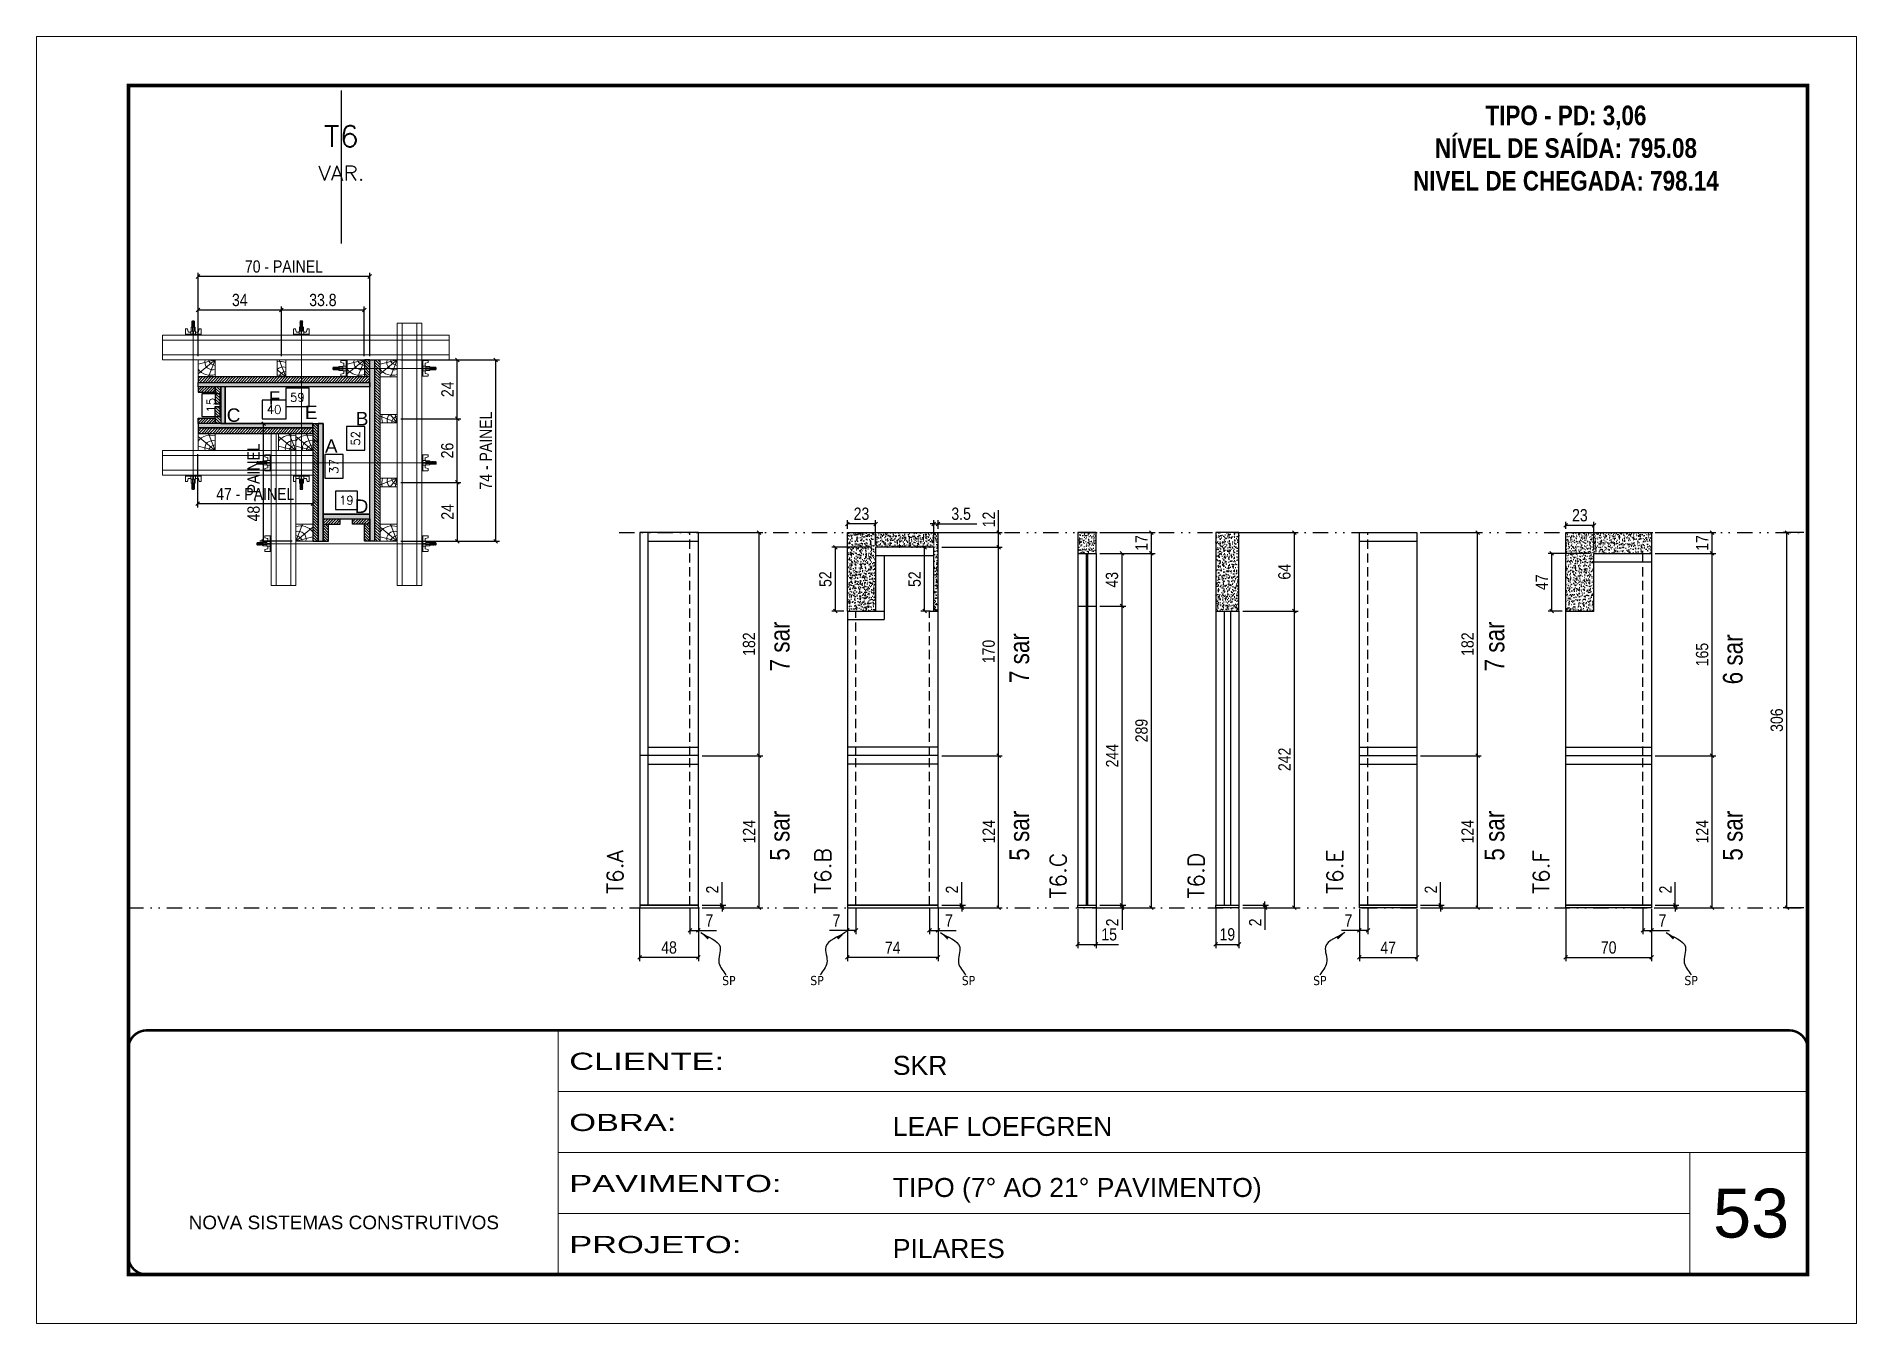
# Model space of a CAD drawing. Extents: x 14400 to 27878, y -21631 to 6985.
# Drawn here: x 14413 to 15898, y -8997 to -7947 of the extents above; entities that cross this region are included whole.
import ezdxf
from ezdxf.enums import TextEntityAlignment as Align

# ---------------------------------------------------------------- set-up
doc = ezdxf.new("R2010")
doc.units = 0
for name, pattern in [('CONTINUO', [0]), ('DASHED', [0.75, 0.5, -0.25]), ('DIVIDE2', [0.625, 0.25, -0.125, 0, -0.125, 0, -0.125]), ('HIDDEN', [0.375, 0.25, -0.125])]:
    doc.linetypes.add(name, pattern=pattern)
for name, color, linetype, lineweight in [('CARIMBO', 255, 'Continuous', 9), ('Folhas', 255, 'Continuous', 9), ('Hachura', 251, 'Continuous', 9), ('Madeira', 126, 'Continuous', 18), ('Perfil Metálico', 224, 'Continuous', 18), ('SARRAFO DE PRESSAO', 251, 'DASHED', 9), ('Texto Seção', 7, 'Continuous', 15)]:
    doc.layers.add(name, color=color, linetype=linetype, lineweight=lineweight)
for name, color, linetype in [('CHAPA', 1, 'Continuous'), ('COTA', 241, 'Continuous'), ('MEIO_PONT', 93, 'Continuous'), ('NOMENCLATURA', 7, 'Continuous'), ('Nível', 160, 'Continuous'), ('Painéis', 200, 'Continuous'), ('SARR_2.2x7', 40, 'Continuous'), ('SARRAFO', 251, 'Continuous'), ('Sarrafo de Pressão', 42, 'HIDDEN'), ('texto', 7, 'Continuous'), ('Texto de Titulo', 7, 'Continuous'), ('Texto Qtd Sarr', 242, 'Continuous'), ('TEXTO_GERAL', 7, 'Continuous')]:
    doc.layers.add(name, color=color, linetype=linetype)
doc.styles.add('ARIAL', font='arial.ttf')
doc.styles.add('ARIAL_NARROW', font='ARIALN.TTF', dxfattribs={"height": 0.2})
doc.styles.add('COTA TECNICA', font='techl___.ttf', dxfattribs={"height": 10})
doc.styles.add('COTA TECNICA 2X', font='techl___.ttf', dxfattribs={"height": 10})
doc.styles.add('COTA TECNICA-50', font='techl___.ttf', dxfattribs={"height": 10})
doc.styles.add('REGUA-120', font='ROMANS.shx', dxfattribs={"height": 15})
doc.styles.add('ROMANC', font='techb___.ttf', dxfattribs={"height": 2.5})
doc.styles.add('ROMANS', font='romans.shx')
doc.styles.get("Standard").update_dxf_attribs({"font": 'arial.ttf'})
doc.styles.add('Tecnologia', font='')
doc.styles.get('Tecnologia').set_extended_font_data('Forgotten Futurist')
doc.dimstyles.new('COTA PAINEL-50', dxfattribs={"dimtxt": 10, "dimasz": 3, "dimexe": 3, "dimexo": 3, "dimgap": 3, "dimtad": 1, "dimdec": 1, "dimzin": 12, "dimdsep": 46, "dimtxsty": 'COTA TECNICA-50', "dimblk1": 'OBLIQUE', "dimblk2": 'OBLIQUE', "dimsah": 1, "dimcen": 0.9, "dimclrd": 4, "dimclre": 4, "dimclrt": 240, "dimadec": 1, "dimazin": 3, "dimtfac": 1, "dimtdec": 1, "dimtmove": 0, "dimatfit": 3, "dimfxl": 1, "dimtolj": 1, "dimtzin": 12, "dimarcsym": 0})
doc.dimstyles.new('PAINEL', dxfattribs={"dimtxt": 10, "dimasz": 3, "dimexe": 3, "dimexo": 3, "dimgap": 3, "dimtad": 1, "dimdec": 1, "dimzin": 12, "dimdsep": 46, "dimtxsty": 'COTA TECNICA', "dimblk1": 'OBLIQUE', "dimblk2": 'OBLIQUE', "dimsah": 1, "dimcen": 0.9, "dimclrd": 4, "dimclre": 4, "dimclrt": 240, "dimadec": 1, "dimazin": 3, "dimtfac": 1, "dimtdec": 1, "dimtmove": 0, "dimatfit": 3, "dimfxl": 1, "dimtolj": 1, "dimtzin": 12, "dimarcsym": 0})
doc.dimstyles.new('SECAO PILAR', dxfattribs={"dimtxt": 10, "dimasz": 3, "dimexe": 3, "dimexo": 3, "dimgap": 3, "dimtad": 1, "dimdec": 1, "dimlfac": 0.5, "dimzin": 12, "dimdsep": 46, "dimtxsty": 'COTA TECNICA 2X', "dimblk1": 'OBLIQUE', "dimblk2": 'OBLIQUE', "dimsah": 1, "dimcen": 0.9, "dimclrd": 256, "dimclre": 256, "dimclrt": 256, "dimadec": 1, "dimazin": 3, "dimtfac": 1, "dimtdec": 1, "dimtmove": 0, "dimatfit": 3, "dimfxl": 1, "dimtolj": 1, "dimtzin": 12, "dimarcsym": 0})
doc.dimstyles.new('SECÇÃO 2', dxfattribs={"dimtxt": 7, "dimasz": 6, "dimexe": 0.18, "dimexo": 2, "dimgap": -4, "dimtad": 3, "dimdec": 1, "dimlfac": 0.5, "dimzin": 12, "dimdsep": 46, "dimtxsty": 'ROMANS', "dimblk": 'ARCHTICK', "dimcen": 0.09, "dimse1": 1, "dimse2": 1, "dimsd1": 1, "dimsd2": 1, "dimclrd": 180, "dimclre": 5, "dimclrt": 1, "dimadec": 0, "dimazin": 3, "dimtfac": 1, "dimtdec": 1, "dimtofl": 0, "dimtmove": 0, "dimatfit": 3, "dimldrblk": 'ARCHTICK', "dimfxl": 1, "dimtolj": 1, "dimtzin": 0, "dimarcsym": 0})
doc.dimstyles.get("Standard").update_dxf_attribs({"dimtxt": 0.18, "dimasz": 0.18, "dimexe": 0.18, "dimexo": 0.0625, "dimgap": 0.09, "dimtad": 0, "dimtih": 1, "dimtoh": 1, "dimdec": 4, "dimzin": 0, "dimdsep": 46, "dimtxsty": 'Standard', "dimcen": 0.09, "dimadec": 0, "dimazin": 0, "dimtfac": 1, "dimtdec": 4, "dimtofl": 0, "dimtmove": 0, "dimatfit": 3, "dimfxl": 1, "dimtolj": 1, "dimtzin": 0, "dimarcsym": 0})
pattern_1 = [(135, (-8269.931, 933.3783), (-1.12253202, -1.12253202), [])]
pattern_2 = [(225, (5168.5253, -31100.3817), (1.12253202, -1.12253202), [])]
pattern_3 = [(45, (23885.429, 14572.8346), (-1.12253202, 1.12253202), [])]
pattern_4 = [(315, (37646.8853, -17464.5254), (1.12253202, 1.12253202), [])]
pattern_5 = [(135, (-8261.531, 913.3783), (-1.12253202, -1.12253202), [])]

msp = doc.modelspace()

# ---------------------------------------------------------------- texts
at = {"layer": 'CARIMBO', "style": 'ARIAL'}
msp.add_text('53', height=40, dxfattribs=at).set_placement((15781.328, -8926.605))
at = {"layer": 'NOMENCLATURA', "style": 'ARIAL_NARROW'}
for s, p in [('7 sar', (15027.889, -8464.756)), ('7 sar', (15223.357, -8474.263)), ('7 sar', (15611.043, -8464.756)), ('6 sar', (15805.447, -8475.3)), ('5 sar', (15027.889, -8619.142)), ('5 sar', (15223.357, -8619.142)), ('5 sar', (15611.043, -8619.142)), ('5 sar', (15805.447, -8619.142))]:
    msp.add_text(s, height=16, rotation=90, dxfattribs=at).set_placement(p)
at = {"layer": 'NOMENCLATURA', "color": 2, "insert": (15661.306, -8003.164), "char_height": 16, "attachment_point": 2, "style": 'ROMANC'}
msp.add_mtext_dynamic_manual_height_columns('TIPO - PD: 3,06\\PNÍVEL DE SAÍDA: 795.08\\PNIVEL DE CHEGADA: 798.14', width=432.35115, gutter_width=1, heights=[0], dxfattribs=at)
at = {"layer": 'texto', "color": 0, "char_height": 7.5, "attachment_point": 5}
for insert in [(14978.423, -8716.957), (15050.337, -8716.957), (15173.891, -8716.957), (15460.553, -8716.957), (15763.452, -8716.957)]:
    msp.add_mtext('{\\fTahoma|b0|i0|c0|p34;\\C4;SP}', dxfattribs=dict(at, insert=insert))
at = {"layer": 'Texto Seção', "char_height": 13, "attachment_point": 7, "rotation": 90, "style": 'REGUA-120'}
for s, insert, width in [('T6.A', (14892.175, -8646.215), 285.32988), ('T6.B', (15061.643, -8646.215), 285.32988), ('T6.E', (15479.33, -8646.215), 285.32988), ('T6.F', (15647.733, -8646.215), 285.32988), ('T6.C', (15253.562, -8650.054), 370.6998), ('T6.D', (15366.149, -8650.054), 370.6998)]:
    msp.add_mtext(s, dxfattribs=dict(at, insert=insert, width=width))
at = {"layer": 'TEXTO_GERAL', "style": 'ARIAL'}
for s, p in [('F', (14607.692, -8241.746)), ('C', (14574.313, -8255.678)), ('E', (14637.646, -8253.407)), ('B', (14679.203, -8258.538)), ('A', (14654.066, -8280.871)), ('D', (14678.731, -8329.998))]:
    msp.add_text(s, height=11, dxfattribs=at).set_placement(p, align=Align.MIDDLE_CENTER)

# ---------------------------------------------------------------- blocks, each defined once
blk = doc.blocks.new('9999999999')
at = {"color": 30, "linetype": 'CONTINUO'}
for p, q in [((98564.6, 34230.2), (98564.6, 34429.4)), ((98564.6, 34379.6), (99584, 34379.6)), ((98564.6, 34329.8), (99488, 34329.8)), ((99584, 34329.8), (99488, 34329.8)), ((99488, 34329.8), (99488, 34230.2)), ((98564.6, 34280), (99488, 34280))]:
    blk.add_line(p, q, dxfattribs=at)
at = {"color": 30, "linetype": 'CONTINUO', "const_width": 2}
blk.add_lwpolyline([(99584, 34230.2), (99584, 34414.4, 0.414214), (99569, 34429.4), (98229, 34429.4, 0.414214), (98214, 34414.4), (98214, 34245.2, 0.414214), (98229, 34230.2), (99584, 34230.2)], format="xyb", dxfattribs=at)
at = {"layer": 'Folhas'}
blk.add_lwpolyline([(98139, 34190.2), (99624, 34190.2), (99624, 35240.2), (98139, 35240.2)], close=True, dxfattribs=at)
at = {"layer": 'Folhas', "color": 30, "const_width": 3}
blk.add_lwpolyline([(98214, 34230.2), (99584, 34230.2), (99584, 35200.2), (98214, 35200.2)], close=True, dxfattribs=at)
at = {"color": 7, "linetype": 'Continuous', "ltscale": 5, "style": 'ARIAL'}
for s, height, p in [('SKR', 15.48, (98837.7, 34393.1)), ('LEAF LOEFGREN', 15.483, (98837.7, 34343.3)), ('TIPO (7° AO 21° PAVIMENTO)', 15.483, (98837.7, 34293.5)), ('NOVA SISTEMAS CONSTRUTIVOS', 11.059, (98263.2, 34267.2)), ('PILARES', 15.48, (98837.7, 34243.7))]:
    blk.add_text(s, height=height, dxfattribs=at).set_placement(p)
at = {"layer": 'Folhas', "color": 7, "style": 'Tecnologia', "width": 1.5}
for s, p in [('CLIENTE:', (98573.7, 34397.2)), ('OBRA:', (98573.7, 34347.3)), ('PAVIMENTO:', (98573.7, 34297.5)), ('PROJETO:', (98573.7, 34247.7))]:
    blk.add_text(s, height=14, dxfattribs=at).set_placement(p)
blk = doc.blocks.new('titulo1')
at = {"layer": 'Defpoints', "color": 252, "linetype": 'HIDDEN', "ltscale": 2}
blk.add_line((0, 0), (0, 125), dxfattribs=at)
at = {"layer": 'Defpoints', "style": 'ROMANS', "oblique": 15}
blk.add_attdef('FOLHA', text='', height=10, dxfattribs=at).set_placement((0, 15.6), align=Align.MIDDLE_CENTER)
at = {"layer": 'Texto Qtd Sarr', "color": 3, "style": 'ROMANS', "oblique": 15}
for tag, height, p in [('TITULO', 17, (0, 71.4)), ('SEÇÃO', 12, (0, 41.5))]:
    blk.add_attdef(tag, text='', height=height, dxfattribs=at).set_placement(p, align=Align.MIDDLE_CENTER)
blk = doc.blocks.new('_Oblique')
at = {"color": 0, "linetype": 'ByBlock', "lineweight": -2}
blk.add_line((-0.5, -0.5), (0.5, 0.5), dxfattribs=at)
blk = doc.blocks.new('*D2507')
at = {"layer": 'COTA', "color": 4, "lineweight": -2, "transparency": 16777216}
for p, q in [((15855.5, -8351.5), (15838.6, -8351.5)), ((15841.6, -8657.5), (15841.6, -8351.5)), ((15855.5, -8657.5), (15838.6, -8657.5))]:
    blk.add_line(p, q, dxfattribs=at)
at = {"layer": 'Defpoints', "color": 0, "transparency": 16777216}
for p in [(15841.6, -8351.5), (15858.5, -8351.5), (15858.5, -8657.5)]:
    blk.add_point(p, dxfattribs=at)
at = {"layer": 'COTA', "color": 4, "lineweight": -2, "transparency": 16777216, "xscale": 3, "yscale": 3, "zscale": 3}
for p, rotation in [((15841.6, -8351.5), 90), ((15841.6, -8657.5), 270)]:
    blk.add_blockref('_Oblique', p, dxfattribs=dict(at, rotation=rotation))
at = {"layer": 'COTA', "color": 240, "transparency": 16777216, "insert": (15833.4, -8504.5), "char_height": 10, "attachment_point": 5, "rotation": 90, "style": 'COTA TECNICA'}
blk.add_mtext('\\A1;306', dxfattribs=at)
blk = doc.blocks.new('*D2508')
at = {"layer": 'COTA', "color": 4, "lineweight": -2, "transparency": 16777216}
for p, q in [((14905.6, -8658.5), (14905.6, -8701.1)), ((14953.6, -8658.5), (14953.6, -8701.1)), ((14953.6, -8698.1), (14905.6, -8698.1))]:
    blk.add_line(p, q, dxfattribs=at)
at = {"layer": 'Defpoints', "color": 0, "transparency": 16777216}
for p in [(14905.6, -8655.5), (14953.6, -8655.5), (14905.6, -8698.1)]:
    blk.add_point(p, dxfattribs=at)
at = {"layer": 'COTA', "color": 4, "lineweight": -2, "transparency": 16777216, "xscale": 3, "yscale": 3, "zscale": 3, "rotation": 180}
blk.add_blockref('_Oblique', (14905.6, -8698.1), dxfattribs=at)
at = {"layer": 'COTA', "color": 4, "lineweight": -2, "transparency": 16777216, "xscale": 3, "yscale": 3, "zscale": 3}
blk.add_blockref('_Oblique', (14953.6, -8698.1), dxfattribs=at)
at = {"layer": 'COTA', "color": 240, "transparency": 16777216, "insert": (14929.6, -8690), "char_height": 10, "attachment_point": 5, "style": 'COTA TECNICA'}
blk.add_mtext('\\A1;48', dxfattribs=at)
blk = doc.blocks.new('*D2509')
at = {"layer": 'COTA', "color": 4, "lineweight": -2, "transparency": 16777216}
for p, q in [((14946.6, -8658.5), (14946.6, -8679)), ((14953.6, -8660.5), (14953.6, -8679)), ((14946.6, -8676), (14953.6, -8676)), ((14953.6, -8676), (14968.4, -8676))]:
    blk.add_line(p, q, dxfattribs=at)
at = {"layer": 'Defpoints', "color": 0, "transparency": 16777216}
for p in [(14946.6, -8655.5), (14953.6, -8657.5), (14953.6, -8676)]:
    blk.add_point(p, dxfattribs=at)
at = {"layer": 'COTA', "color": 4, "lineweight": -2, "transparency": 16777216, "xscale": 3, "yscale": 3, "zscale": 3, "rotation": 180}
blk.add_blockref('_Oblique', (14946.6, -8676), dxfattribs=at)
at = {"layer": 'COTA', "color": 4, "lineweight": -2, "transparency": 16777216, "xscale": 3, "yscale": 3, "zscale": 3}
blk.add_blockref('_Oblique', (14953.6, -8676), dxfattribs=at)
at = {"layer": 'COTA', "color": 240, "transparency": 16777216, "insert": (14962.5, -8667.9), "char_height": 10, "attachment_point": 5, "style": 'COTA TECNICA-50'}
blk.add_mtext('\\A1;7', dxfattribs=at)
blk = doc.blocks.new('*D2511')
at = {"layer": 'COTA', "color": 4, "linetype": 'ByBlock', "lineweight": -2, "transparency": 16777216}
for p, q in [((14956.6, -8533.5), (15006, -8533.5)), ((15003, -8657.5), (15003, -8533.5)), ((14956.6, -8657.5), (15006, -8657.5))]:
    blk.add_line(p, q, dxfattribs=at)
at = {"layer": 'Defpoints', "color": 0, "linetype": 'ByBlock', "transparency": 16777216}
for p in [(14953.6, -8533.5), (15003, -8533.5), (14953.6, -8657.5)]:
    blk.add_point(p, dxfattribs=at)
at = {"layer": 'COTA', "color": 4, "linetype": 'ByBlock', "lineweight": -2, "transparency": 16777216, "xscale": 3, "yscale": 3, "zscale": 3}
for p, rotation in [((15003, -8533.5), 90), ((15003, -8657.5), 270)]:
    blk.add_blockref('_Oblique', p, dxfattribs=dict(at, rotation=rotation))
at = {"layer": 'COTA', "color": 240, "linetype": 'ByBlock', "transparency": 16777216, "insert": (14994.9, -8595.5), "char_height": 10, "attachment_point": 5, "rotation": 90, "style": 'COTA TECNICA'}
blk.add_mtext('\\A1;124', dxfattribs=at)
blk = doc.blocks.new('*D2510')
at = {"layer": 'COTA', "color": 4, "lineweight": -2, "transparency": 16777216}
for p, q in [((14972.9, -8655.5), (14972.9, -8636.7)), ((14956.6, -8655.5), (14975.9, -8655.5)), ((14956.6, -8657.5), (14975.9, -8657.5)), ((14972.9, -8657.5), (14972.9, -8655.5)), ((14972.9, -8657.5), (14972.9, -8660.5))]:
    blk.add_line(p, q, dxfattribs=at)
at = {"layer": 'Defpoints', "color": 0, "transparency": 16777216}
for p in [(14953.6, -8655.5), (14953.6, -8657.5), (14972.9, -8657.5)]:
    blk.add_point(p, dxfattribs=at)
at = {"layer": 'COTA', "color": 4, "lineweight": -2, "transparency": 16777216, "xscale": 3, "yscale": 3, "zscale": 3}
for p, rotation in [((14972.9, -8655.5), 270), ((14972.9, -8657.5), 90)]:
    blk.add_blockref('_Oblique', p, dxfattribs=dict(at, rotation=rotation))
at = {"layer": 'COTA', "color": 240, "transparency": 16777216, "insert": (14964.9, -8642.7), "char_height": 10, "attachment_point": 5, "rotation": 90, "style": 'COTA TECNICA-50'}
blk.add_mtext('\\A1;2', dxfattribs=at)
blk = doc.blocks.new('*D2512')
at = {"layer": 'COTA', "color": 4, "linetype": 'ByBlock', "lineweight": -2, "transparency": 16777216}
for p, q in [((14956.6, -8533.5), (15006, -8533.5)), ((15003, -8657.5), (15003, -8533.5)), ((14956.6, -8657.5), (15006, -8657.5))]:
    blk.add_line(p, q, dxfattribs=at)
at = {"layer": 'Defpoints', "color": 0, "linetype": 'ByBlock', "transparency": 16777216}
for p in [(14953.6, -8533.5), (15003, -8533.5), (14953.6, -8657.5)]:
    blk.add_point(p, dxfattribs=at)
at = {"layer": 'COTA', "color": 4, "linetype": 'ByBlock', "lineweight": -2, "transparency": 16777216, "xscale": 3, "yscale": 3, "zscale": 3}
for p, rotation in [((15003, -8533.5), 90), ((15003, -8657.5), 270)]:
    blk.add_blockref('_Oblique', p, dxfattribs=dict(at, rotation=rotation))
at = {"layer": 'COTA', "color": 240, "linetype": 'ByBlock', "transparency": 16777216, "insert": (14994.9, -8595.5), "char_height": 10, "attachment_point": 5, "rotation": 90, "style": 'COTA TECNICA'}
blk.add_mtext('\\A1;124', dxfattribs=at)
blk = doc.blocks.new('*D2513')
at = {"layer": 'COTA', "color": 4, "lineweight": -2, "transparency": 16777216}
for p, q in [((14956.6, -8351.5), (15006, -8351.5)), ((15003, -8533.5), (15003, -8351.5)), ((14956.6, -8533.5), (15006, -8533.5))]:
    blk.add_line(p, q, dxfattribs=at)
at = {"layer": 'Defpoints', "color": 0, "transparency": 16777216}
for p in [(14953.6, -8351.5), (15003, -8351.5), (14953.6, -8533.5)]:
    blk.add_point(p, dxfattribs=at)
at = {"layer": 'COTA', "color": 4, "lineweight": -2, "transparency": 16777216, "xscale": 3, "yscale": 3, "zscale": 3}
for p, rotation in [((15003, -8351.5), 90), ((15003, -8533.5), 270)]:
    blk.add_blockref('_Oblique', p, dxfattribs=dict(at, rotation=rotation))
at = {"layer": 'COTA', "color": 240, "transparency": 16777216, "insert": (14994.9, -8442.5), "char_height": 10, "attachment_point": 5, "rotation": 90, "style": 'COTA TECNICA'}
blk.add_mtext('\\A1;182', dxfattribs=at)
blk = doc.blocks.new('*D2514')
at = {"layer": 'COTA', "color": 4, "lineweight": -2, "transparency": 16777216}
for p, q in [((15075.1, -8658.5), (15075.1, -8701.1)), ((15149.1, -8658.5), (15149.1, -8701.1)), ((15149.1, -8698.1), (15075.1, -8698.1))]:
    blk.add_line(p, q, dxfattribs=at)
at = {"layer": 'Defpoints', "color": 0, "transparency": 16777216}
for p in [(15075.1, -8655.5), (15149.1, -8655.5), (15075.1, -8698.1)]:
    blk.add_point(p, dxfattribs=at)
at = {"layer": 'COTA', "color": 4, "lineweight": -2, "transparency": 16777216, "xscale": 3, "yscale": 3, "zscale": 3, "rotation": 180}
blk.add_blockref('_Oblique', (15075.1, -8698.1), dxfattribs=at)
at = {"layer": 'COTA', "color": 4, "lineweight": -2, "transparency": 16777216, "xscale": 3, "yscale": 3, "zscale": 3}
blk.add_blockref('_Oblique', (15149.1, -8698.1), dxfattribs=at)
at = {"layer": 'COTA', "color": 240, "transparency": 16777216, "insert": (15112.1, -8690.1), "char_height": 10, "attachment_point": 5, "style": 'COTA TECNICA'}
blk.add_mtext('\\A1;74', dxfattribs=at)
blk = doc.blocks.new('*D2515')
at = {"layer": 'COTA', "color": 4, "lineweight": -2, "transparency": 16777216}
for p, q in [((15142.1, -8658.5), (15142.1, -8679)), ((15149.1, -8660.5), (15149.1, -8679)), ((15142.1, -8676), (15149.1, -8676)), ((15149.1, -8676), (15163.8, -8676))]:
    blk.add_line(p, q, dxfattribs=at)
at = {"layer": 'Defpoints', "color": 0, "transparency": 16777216}
for p in [(15142.1, -8655.5), (15149.1, -8657.5), (15149.1, -8676)]:
    blk.add_point(p, dxfattribs=at)
at = {"layer": 'COTA', "color": 4, "lineweight": -2, "transparency": 16777216, "xscale": 3, "yscale": 3, "zscale": 3, "rotation": 180}
blk.add_blockref('_Oblique', (15142.1, -8676), dxfattribs=at)
at = {"layer": 'COTA', "color": 4, "lineweight": -2, "transparency": 16777216, "xscale": 3, "yscale": 3, "zscale": 3}
blk.add_blockref('_Oblique', (15149.1, -8676), dxfattribs=at)
at = {"layer": 'COTA', "color": 240, "transparency": 16777216, "insert": (15158, -8667.9), "char_height": 10, "attachment_point": 5, "style": 'COTA TECNICA-50'}
blk.add_mtext('\\A1;7', dxfattribs=at)
blk = doc.blocks.new('*D2517')
at = {"layer": 'COTA', "color": 4, "linetype": 'ByBlock', "lineweight": -2, "transparency": 16777216}
for p, q in [((15152.1, -8533.5), (15201.5, -8533.5)), ((15198.5, -8657.5), (15198.5, -8533.5)), ((15152.1, -8657.5), (15201.5, -8657.5))]:
    blk.add_line(p, q, dxfattribs=at)
at = {"layer": 'Defpoints', "color": 0, "linetype": 'ByBlock', "transparency": 16777216}
for p in [(15149.1, -8533.5), (15198.5, -8533.5), (15149.1, -8657.5)]:
    blk.add_point(p, dxfattribs=at)
at = {"layer": 'COTA', "color": 4, "linetype": 'ByBlock', "lineweight": -2, "transparency": 16777216, "xscale": 3, "yscale": 3, "zscale": 3}
for p, rotation in [((15198.5, -8533.5), 90), ((15198.5, -8657.5), 270)]:
    blk.add_blockref('_Oblique', p, dxfattribs=dict(at, rotation=rotation))
at = {"layer": 'COTA', "color": 240, "linetype": 'ByBlock', "transparency": 16777216, "insert": (15190.4, -8595.5), "char_height": 10, "attachment_point": 5, "rotation": 90, "style": 'COTA TECNICA'}
blk.add_mtext('\\A1;124', dxfattribs=at)
blk = doc.blocks.new('*D2516')
at = {"layer": 'COTA', "color": 4, "lineweight": -2, "transparency": 16777216}
for p, q in [((15168.4, -8655.5), (15168.4, -8636.7)), ((15152.1, -8655.5), (15171.4, -8655.5)), ((15152.1, -8657.5), (15171.4, -8657.5)), ((15168.4, -8657.5), (15168.4, -8655.5)), ((15168.4, -8657.5), (15168.4, -8660.5))]:
    blk.add_line(p, q, dxfattribs=at)
at = {"layer": 'Defpoints', "color": 0, "transparency": 16777216}
for p in [(15149.1, -8655.5), (15149.1, -8657.5), (15168.4, -8657.5)]:
    blk.add_point(p, dxfattribs=at)
at = {"layer": 'COTA', "color": 4, "lineweight": -2, "transparency": 16777216, "xscale": 3, "yscale": 3, "zscale": 3}
for p, rotation in [((15168.4, -8655.5), 270), ((15168.4, -8657.5), 90)]:
    blk.add_blockref('_Oblique', p, dxfattribs=dict(at, rotation=rotation))
at = {"layer": 'COTA', "color": 240, "transparency": 16777216, "insert": (15160.4, -8642.7), "char_height": 10, "attachment_point": 5, "rotation": 90, "style": 'COTA TECNICA-50'}
blk.add_mtext('\\A1;2', dxfattribs=at)
blk = doc.blocks.new('*D2518')
at = {"layer": 'COTA', "color": 4, "linetype": 'ByBlock', "lineweight": -2, "transparency": 16777216}
for p, q in [((15152.1, -8533.5), (15201.5, -8533.5)), ((15198.5, -8657.5), (15198.5, -8533.5)), ((15152.1, -8657.5), (15201.5, -8657.5))]:
    blk.add_line(p, q, dxfattribs=at)
at = {"layer": 'Defpoints', "color": 0, "linetype": 'ByBlock', "transparency": 16777216}
for p in [(15149.1, -8533.5), (15198.5, -8533.5), (15149.1, -8657.5)]:
    blk.add_point(p, dxfattribs=at)
at = {"layer": 'COTA', "color": 4, "linetype": 'ByBlock', "lineweight": -2, "transparency": 16777216, "xscale": 3, "yscale": 3, "zscale": 3}
for p, rotation in [((15198.5, -8533.5), 90), ((15198.5, -8657.5), 270)]:
    blk.add_blockref('_Oblique', p, dxfattribs=dict(at, rotation=rotation))
at = {"layer": 'COTA', "color": 240, "linetype": 'ByBlock', "transparency": 16777216, "insert": (15190.4, -8595.5), "char_height": 10, "attachment_point": 5, "rotation": 90, "style": 'COTA TECNICA'}
blk.add_mtext('\\A1;124', dxfattribs=at)
blk = doc.blocks.new('*D2519')
at = {"layer": 'COTA', "color": 4, "lineweight": -2, "transparency": 16777216}
for p, q in [((15152.1, -8363.5), (15201.5, -8363.5)), ((15198.5, -8533.5), (15198.5, -8363.5)), ((15152.1, -8533.5), (15201.5, -8533.5))]:
    blk.add_line(p, q, dxfattribs=at)
at = {"layer": 'Defpoints', "color": 0, "transparency": 16777216}
for p in [(15149.1, -8363.5), (15198.5, -8363.5), (15149.1, -8533.5)]:
    blk.add_point(p, dxfattribs=at)
at = {"layer": 'COTA', "color": 4, "lineweight": -2, "transparency": 16777216, "xscale": 3, "yscale": 3, "zscale": 3}
for p, rotation in [((15198.5, -8363.5), 90), ((15198.5, -8533.5), 270)]:
    blk.add_blockref('_Oblique', p, dxfattribs=dict(at, rotation=rotation))
at = {"layer": 'COTA', "color": 240, "transparency": 16777216, "insert": (15190.4, -8448.5), "char_height": 10, "attachment_point": 5, "rotation": 90, "style": 'COTA TECNICA'}
blk.add_mtext('\\A1;170', dxfattribs=at)
blk = doc.blocks.new('*D2520')
at = {"layer": 'COTA', "color": 4, "lineweight": -2, "transparency": 16777216}
for p, q in [((15198.5, -8351.5), (15198.5, -8333.2)), ((15152.1, -8351.5), (15201.5, -8351.5)), ((15198.5, -8363.5), (15198.5, -8351.5)), ((15152.1, -8363.5), (15201.5, -8363.5))]:
    blk.add_line(p, q, dxfattribs=at)
at = {"layer": 'Defpoints', "color": 0, "transparency": 16777216}
for p in [(15149.1, -8351.5), (15198.5, -8351.5), (15149.1, -8363.5)]:
    blk.add_point(p, dxfattribs=at)
at = {"layer": 'COTA', "color": 4, "lineweight": -2, "transparency": 16777216, "xscale": 3, "yscale": 3, "zscale": 3}
for p, rotation in [((15198.5, -8351.5), 90), ((15198.5, -8363.5), 270)]:
    blk.add_blockref('_Oblique', p, dxfattribs=dict(at, rotation=rotation))
at = {"layer": 'COTA', "color": 240, "transparency": 16777216, "insert": (15190.4, -8340.8), "char_height": 10, "attachment_point": 5, "rotation": 90, "style": 'COTA TECNICA'}
blk.add_mtext('\\A1;12', dxfattribs=at)
blk = doc.blocks.new('*D2521')
at = {"layer": 'COTA', "color": 4, "lineweight": -2, "transparency": 16777216}
for p, q in [((15075.1, -8348.5), (15075.1, -8341.4)), ((15098.1, -8344.4), (15075.1, -8344.4)), ((15098.1, -8360.5), (15098.1, -8341.4))]:
    blk.add_line(p, q, dxfattribs=at)
at = {"layer": 'Defpoints', "color": 0, "transparency": 16777216}
for p in [(15075.1, -8344.4), (15075.1, -8351.5), (15098.1, -8363.5)]:
    blk.add_point(p, dxfattribs=at)
at = {"layer": 'COTA', "color": 4, "lineweight": -2, "transparency": 16777216, "xscale": 3, "yscale": 3, "zscale": 3, "rotation": 180}
blk.add_blockref('_Oblique', (15075.1, -8344.4), dxfattribs=at)
at = {"layer": 'COTA', "color": 4, "lineweight": -2, "transparency": 16777216, "xscale": 3, "yscale": 3, "zscale": 3}
blk.add_blockref('_Oblique', (15098.1, -8344.4), dxfattribs=at)
at = {"layer": 'COTA', "color": 240, "transparency": 16777216, "insert": (15086.6, -8336.2), "char_height": 10, "attachment_point": 5, "style": 'COTA TECNICA'}
blk.add_mtext('\\A1;23', dxfattribs=at)
blk = doc.blocks.new('*D2522')
at = {"layer": 'COTA', "color": 4, "lineweight": -2, "transparency": 16777216}
for p, q in [((15095.1, -8363.5), (15062.3, -8363.5)), ((15065.3, -8415.5), (15065.3, -8363.5)), ((15072.1, -8415.5), (15062.3, -8415.5))]:
    blk.add_line(p, q, dxfattribs=at)
at = {"layer": 'Defpoints', "color": 0, "transparency": 16777216}
for p in [(15065.3, -8363.5), (15098.1, -8363.5), (15075.1, -8415.5)]:
    blk.add_point(p, dxfattribs=at)
at = {"layer": 'COTA', "color": 4, "lineweight": -2, "transparency": 16777216, "xscale": 3, "yscale": 3, "zscale": 3}
for p, rotation in [((15065.3, -8363.5), 90), ((15065.3, -8415.5), 270)]:
    blk.add_blockref('_Oblique', p, dxfattribs=dict(at, rotation=rotation))
at = {"layer": 'COTA', "color": 240, "transparency": 16777216, "insert": (15057.2, -8389.5), "char_height": 10, "attachment_point": 5, "rotation": 90, "style": 'COTA TECNICA'}
blk.add_mtext('\\A1;52', dxfattribs=at)
blk = doc.blocks.new('*D2523')
at = {"layer": 'COTA', "color": 4, "lineweight": -2, "transparency": 16777216}
for p, q in [((15263, -8658.5), (15263, -8690.4)), ((15278, -8658.5), (15278, -8690.4)), ((15263, -8687.4), (15278, -8687.4)), ((15278, -8687.4), (15296.4, -8687.4))]:
    blk.add_line(p, q, dxfattribs=at)
at = {"layer": 'Defpoints', "color": 0, "transparency": 16777216}
for p in [(15263, -8655.5), (15278, -8655.5), (15278, -8687.4)]:
    blk.add_point(p, dxfattribs=at)
at = {"layer": 'COTA', "color": 4, "lineweight": -2, "transparency": 16777216, "xscale": 3, "yscale": 3, "zscale": 3, "rotation": 180}
blk.add_blockref('_Oblique', (15263, -8687.4), dxfattribs=at)
at = {"layer": 'COTA', "color": 4, "lineweight": -2, "transparency": 16777216, "xscale": 3, "yscale": 3, "zscale": 3}
blk.add_blockref('_Oblique', (15278, -8687.4), dxfattribs=at)
at = {"layer": 'COTA', "color": 240, "transparency": 16777216, "insert": (15288.7, -8679.3), "char_height": 10, "attachment_point": 5, "style": 'COTA TECNICA'}
blk.add_mtext('\\A1;15', dxfattribs=at)
blk = doc.blocks.new('*D2524')
at = {"layer": 'COTA', "color": 4, "lineweight": -2, "transparency": 16777216}
for p, q in [((15281, -8655.5), (15302.2, -8655.5)), ((15281, -8657.5), (15302.2, -8657.5)), ((15299.2, -8655.5), (15299.2, -8652.5)), ((15299.2, -8655.5), (15299.2, -8657.5)), ((15299.2, -8657.5), (15299.2, -8675.6))]:
    blk.add_line(p, q, dxfattribs=at)
at = {"layer": 'Defpoints', "color": 0, "transparency": 16777216}
for p in [(15278, -8655.5), (15278, -8657.5), (15299.2, -8655.5)]:
    blk.add_point(p, dxfattribs=at)
at = {"layer": 'COTA', "color": 4, "lineweight": -2, "transparency": 16777216, "xscale": 3, "yscale": 3, "zscale": 3}
for p, rotation in [((15299.2, -8655.5), 270), ((15299.2, -8657.5), 90)]:
    blk.add_blockref('_Oblique', p, dxfattribs=dict(at, rotation=rotation))
at = {"layer": 'COTA', "color": 240, "transparency": 16777216, "insert": (15291.2, -8669.5), "char_height": 10, "attachment_point": 5, "rotation": 90, "style": 'COTA TECNICA-50'}
blk.add_mtext('\\A1;2', dxfattribs=at)
blk = doc.blocks.new('*D2525')
at = {"layer": 'COTA', "color": 4, "lineweight": -2, "transparency": 16777216}
for p, q in [((15281, -8368.5), (15326.2, -8368.5)), ((15323.2, -8657.5), (15323.2, -8368.5)), ((15281, -8657.5), (15326.2, -8657.5))]:
    blk.add_line(p, q, dxfattribs=at)
at = {"layer": 'Defpoints', "color": 0, "transparency": 16777216}
for p in [(15278, -8368.5), (15323.2, -8368.5), (15278, -8657.5)]:
    blk.add_point(p, dxfattribs=at)
at = {"layer": 'COTA', "color": 4, "lineweight": -2, "transparency": 16777216, "xscale": 3, "yscale": 3, "zscale": 3}
for p, rotation in [((15323.2, -8368.5), 90), ((15323.2, -8657.5), 270)]:
    blk.add_blockref('_Oblique', p, dxfattribs=dict(at, rotation=rotation))
at = {"layer": 'COTA', "color": 240, "transparency": 16777216, "insert": (15315.1, -8513), "char_height": 10, "attachment_point": 5, "rotation": 90, "style": 'COTA TECNICA-50'}
blk.add_mtext('\\A1;289', dxfattribs=at)
blk = doc.blocks.new('*D2531')
at = {"layer": 'COTA', "color": 4, "lineweight": -2, "transparency": 16777216}
for p, q in [((15281, -8351.5), (15326.2, -8351.5)), ((15323.2, -8368.5), (15323.2, -8351.5)), ((15281, -8368.5), (15326.2, -8368.5))]:
    blk.add_line(p, q, dxfattribs=at)
at = {"layer": 'Defpoints', "color": 0, "transparency": 16777216}
for p in [(15278, -8351.5), (15323.2, -8351.5), (15278, -8368.5)]:
    blk.add_point(p, dxfattribs=at)
at = {"layer": 'COTA', "color": 4, "lineweight": -2, "transparency": 16777216, "xscale": 3, "yscale": 3, "zscale": 3}
for p, rotation in [((15323.2, -8351.5), 90), ((15323.2, -8368.5), 270)]:
    blk.add_blockref('_Oblique', p, dxfattribs=dict(at, rotation=rotation))
at = {"layer": 'COTA', "color": 240, "transparency": 16777216, "insert": (15315.1, -8360), "char_height": 10, "attachment_point": 5, "rotation": 90, "style": 'COTA TECNICA'}
blk.add_mtext('\\A1;17', dxfattribs=at)
blk = doc.blocks.new('*D2526')
at = {"layer": 'COTA', "color": 4, "lineweight": -2, "transparency": 16777216}
for p, q in [((15375.6, -8658.5), (15375.6, -8690.4)), ((15394.6, -8658.5), (15394.6, -8690.4)), ((15375.6, -8687.4), (15394.6, -8687.4))]:
    blk.add_line(p, q, dxfattribs=at)
at = {"layer": 'Defpoints', "color": 0, "transparency": 16777216}
for p in [(15375.6, -8655.5), (15394.6, -8655.5), (15394.6, -8687.4)]:
    blk.add_point(p, dxfattribs=at)
at = {"layer": 'COTA', "color": 4, "lineweight": -2, "transparency": 16777216, "xscale": 3, "yscale": 3, "zscale": 3, "rotation": 180}
blk.add_blockref('_Oblique', (15375.6, -8687.4), dxfattribs=at)
at = {"layer": 'COTA', "color": 4, "lineweight": -2, "transparency": 16777216, "xscale": 3, "yscale": 3, "zscale": 3}
blk.add_blockref('_Oblique', (15394.6, -8687.4), dxfattribs=at)
at = {"layer": 'COTA', "color": 240, "transparency": 16777216, "insert": (15385.1, -8679.3), "char_height": 10, "attachment_point": 5, "style": 'COTA TECNICA'}
blk.add_mtext('\\A1;19', dxfattribs=at)
blk = doc.blocks.new('*D2527')
at = {"layer": 'COTA', "color": 4, "lineweight": -2, "transparency": 16777216}
for p, q in [((15397.6, -8655.5), (15418.8, -8655.5)), ((15397.6, -8657.5), (15418.8, -8657.5)), ((15415.8, -8655.5), (15415.8, -8652.5)), ((15415.8, -8655.5), (15415.8, -8657.5)), ((15415.8, -8657.5), (15415.8, -8675.6))]:
    blk.add_line(p, q, dxfattribs=at)
at = {"layer": 'Defpoints', "color": 0, "transparency": 16777216}
for p in [(15394.6, -8655.5), (15394.6, -8657.5), (15415.8, -8655.5)]:
    blk.add_point(p, dxfattribs=at)
at = {"layer": 'COTA', "color": 4, "lineweight": -2, "transparency": 16777216, "xscale": 3, "yscale": 3, "zscale": 3}
for p, rotation in [((15415.8, -8655.5), 270), ((15415.8, -8657.5), 90)]:
    blk.add_blockref('_Oblique', p, dxfattribs=dict(at, rotation=rotation))
at = {"layer": 'COTA', "color": 240, "transparency": 16777216, "insert": (15407.8, -8669.5), "char_height": 10, "attachment_point": 5, "rotation": 90, "style": 'COTA TECNICA-50'}
blk.add_mtext('\\A1;2', dxfattribs=at)
blk = doc.blocks.new('*D2528')
at = {"layer": 'COTA', "color": 4, "lineweight": -2, "transparency": 16777216}
for p, q in [((15397.6, -8415.5), (15442.8, -8415.5)), ((15439.8, -8657.5), (15439.8, -8415.5)), ((15397.6, -8657.5), (15442.8, -8657.5))]:
    blk.add_line(p, q, dxfattribs=at)
at = {"layer": 'Defpoints', "color": 0, "transparency": 16777216}
for p in [(15394.6, -8415.5), (15439.8, -8415.5), (15394.6, -8657.5)]:
    blk.add_point(p, dxfattribs=at)
at = {"layer": 'COTA', "color": 4, "lineweight": -2, "transparency": 16777216, "xscale": 3, "yscale": 3, "zscale": 3}
for p, rotation in [((15439.8, -8415.5), 90), ((15439.8, -8657.5), 270)]:
    blk.add_blockref('_Oblique', p, dxfattribs=dict(at, rotation=rotation))
at = {"layer": 'COTA', "color": 240, "transparency": 16777216, "insert": (15431.7, -8536.5), "char_height": 10, "attachment_point": 5, "rotation": 90, "style": 'COTA TECNICA-50'}
blk.add_mtext('\\A1;242', dxfattribs=at)
blk = doc.blocks.new('*D2532')
at = {"layer": 'COTA', "color": 4, "lineweight": -2, "transparency": 16777216}
for p, q in [((15397.6, -8351.5), (15442.8, -8351.5)), ((15439.8, -8415.5), (15439.8, -8351.5)), ((15397.6, -8415.5), (15442.8, -8415.5))]:
    blk.add_line(p, q, dxfattribs=at)
at = {"layer": 'Defpoints', "color": 0, "transparency": 16777216}
for p in [(15394.6, -8351.5), (15439.8, -8351.5), (15394.6, -8415.5)]:
    blk.add_point(p, dxfattribs=at)
at = {"layer": 'COTA', "color": 4, "lineweight": -2, "transparency": 16777216, "xscale": 3, "yscale": 3, "zscale": 3}
for p, rotation in [((15439.8, -8351.5), 90), ((15439.8, -8415.5), 270)]:
    blk.add_blockref('_Oblique', p, dxfattribs=dict(at, rotation=rotation))
at = {"layer": 'COTA', "color": 240, "transparency": 16777216, "insert": (15431.7, -8383.5), "char_height": 10, "attachment_point": 5, "rotation": 90, "style": 'COTA TECNICA'}
blk.add_mtext('\\A1;64', dxfattribs=at)
blk = doc.blocks.new('*D2530')
at = {"layer": 'COTA', "color": 4, "lineweight": -2, "transparency": 16777216}
for p, q in [((15281, -8411.5), (15302.2, -8411.5)), ((15299.2, -8655.5), (15299.2, -8411.5)), ((15281, -8655.5), (15302.2, -8655.5))]:
    blk.add_line(p, q, dxfattribs=at)
at = {"layer": 'Defpoints', "color": 0, "transparency": 16777216}
for p in [(15278, -8411.5), (15299.2, -8411.5), (15278, -8655.5)]:
    blk.add_point(p, dxfattribs=at)
at = {"layer": 'COTA', "color": 4, "lineweight": -2, "transparency": 16777216, "xscale": 3, "yscale": 3, "zscale": 3}
for p, rotation in [((15299.2, -8411.5), 90), ((15299.2, -8655.5), 270)]:
    blk.add_blockref('_Oblique', p, dxfattribs=dict(at, rotation=rotation))
at = {"layer": 'COTA', "color": 240, "transparency": 16777216, "insert": (15291.1, -8533.5), "char_height": 10, "attachment_point": 5, "rotation": 90, "style": 'COTA TECNICA'}
blk.add_mtext('\\A1;244', dxfattribs=at)
blk = doc.blocks.new('*D2529')
at = {"layer": 'COTA', "color": 4, "lineweight": -2, "transparency": 16777216}
for p, q in [((15281, -8368.5), (15302.2, -8368.5)), ((15299.2, -8411.5), (15299.2, -8368.5)), ((15281, -8411.5), (15302.2, -8411.5))]:
    blk.add_line(p, q, dxfattribs=at)
at = {"layer": 'Defpoints', "color": 0, "transparency": 16777216}
for p in [(15278, -8368.5), (15299.2, -8368.5), (15278, -8411.5)]:
    blk.add_point(p, dxfattribs=at)
at = {"layer": 'COTA', "color": 4, "lineweight": -2, "transparency": 16777216, "xscale": 3, "yscale": 3, "zscale": 3}
for p, rotation in [((15299.2, -8368.5), 90), ((15299.2, -8411.5), 270)]:
    blk.add_blockref('_Oblique', p, dxfattribs=dict(at, rotation=rotation))
at = {"layer": 'COTA', "color": 240, "transparency": 16777216, "insert": (15291, -8390), "char_height": 10, "attachment_point": 5, "rotation": 90, "style": 'COTA TECNICA'}
blk.add_mtext('\\A1;43', dxfattribs=at)
blk = doc.blocks.new('*D2533')
at = {"layer": 'COTA', "color": 4, "lineweight": -2, "transparency": 16777216}
for p, q in [((15492.8, -8658.5), (15492.8, -8701.1)), ((15539.8, -8658.5), (15539.8, -8701.1)), ((15492.8, -8698.1), (15539.8, -8698.1))]:
    blk.add_line(p, q, dxfattribs=at)
at = {"layer": 'Defpoints', "color": 0, "transparency": 16777216}
for p in [(15492.8, -8655.5), (15539.8, -8655.5), (15539.8, -8698.1)]:
    blk.add_point(p, dxfattribs=at)
at = {"layer": 'COTA', "color": 4, "lineweight": -2, "transparency": 16777216, "xscale": 3, "yscale": 3, "zscale": 3, "rotation": 180}
blk.add_blockref('_Oblique', (15492.8, -8698.1), dxfattribs=at)
at = {"layer": 'COTA', "color": 4, "lineweight": -2, "transparency": 16777216, "xscale": 3, "yscale": 3, "zscale": 3}
blk.add_blockref('_Oblique', (15539.8, -8698.1), dxfattribs=at)
at = {"layer": 'COTA', "color": 240, "transparency": 16777216, "insert": (15516.3, -8690.1), "char_height": 10, "attachment_point": 5, "style": 'COTA TECNICA'}
blk.add_mtext('\\A1;47', dxfattribs=at)
blk = doc.blocks.new('*D2534')
at = {"layer": 'COTA', "color": 4, "lineweight": -2, "transparency": 16777216}
for p, q in [((15492.8, -8660.5), (15492.8, -8679)), ((15499.8, -8658.5), (15499.8, -8679)), ((15492.8, -8676), (15478.1, -8676)), ((15499.8, -8676), (15492.8, -8676))]:
    blk.add_line(p, q, dxfattribs=at)
at = {"layer": 'Defpoints', "color": 0, "transparency": 16777216}
for p in [(15492.8, -8657.5), (15499.8, -8655.5), (15492.8, -8676)]:
    blk.add_point(p, dxfattribs=at)
at = {"layer": 'COTA', "color": 4, "lineweight": -2, "transparency": 16777216, "xscale": 3, "yscale": 3, "zscale": 3, "rotation": 180}
blk.add_blockref('_Oblique', (15492.8, -8676), dxfattribs=at)
at = {"layer": 'COTA', "color": 4, "lineweight": -2, "transparency": 16777216, "xscale": 3, "yscale": 3, "zscale": 3}
blk.add_blockref('_Oblique', (15499.8, -8676), dxfattribs=at)
at = {"layer": 'COTA', "color": 240, "transparency": 16777216, "insert": (15483.9, -8667.9), "char_height": 10, "attachment_point": 5, "style": 'COTA TECNICA-50'}
blk.add_mtext('\\A1;7', dxfattribs=at)
blk = doc.blocks.new('*D2535')
at = {"layer": 'COTA', "color": 4, "lineweight": -2, "transparency": 16777216}
for p, q in [((15559.1, -8655.5), (15559.1, -8636.7)), ((15542.8, -8655.5), (15562.1, -8655.5)), ((15542.8, -8657.5), (15562.1, -8657.5)), ((15559.1, -8657.5), (15559.1, -8655.5)), ((15559.1, -8657.5), (15559.1, -8660.5))]:
    blk.add_line(p, q, dxfattribs=at)
at = {"layer": 'Defpoints', "color": 0, "transparency": 16777216}
for p in [(15539.8, -8655.5), (15539.8, -8657.5), (15559.1, -8657.5)]:
    blk.add_point(p, dxfattribs=at)
at = {"layer": 'COTA', "color": 4, "lineweight": -2, "transparency": 16777216, "xscale": 3, "yscale": 3, "zscale": 3}
for p, rotation in [((15559.1, -8655.5), 270), ((15559.1, -8657.5), 90)]:
    blk.add_blockref('_Oblique', p, dxfattribs=dict(at, rotation=rotation))
at = {"layer": 'COTA', "color": 240, "transparency": 16777216, "insert": (15551.1, -8642.7), "char_height": 10, "attachment_point": 5, "rotation": 90, "style": 'COTA TECNICA-50'}
blk.add_mtext('\\A1;2', dxfattribs=at)
blk = doc.blocks.new('*D2536')
at = {"layer": 'COTA', "color": 4, "linetype": 'ByBlock', "lineweight": -2, "transparency": 16777216}
for p, q in [((15542.8, -8533.5), (15592.2, -8533.5)), ((15589.2, -8657.5), (15589.2, -8533.5)), ((15542.8, -8657.5), (15592.2, -8657.5))]:
    blk.add_line(p, q, dxfattribs=at)
at = {"layer": 'Defpoints', "color": 0, "linetype": 'ByBlock', "transparency": 16777216}
for p in [(15539.8, -8533.5), (15589.2, -8533.5), (15539.8, -8657.5)]:
    blk.add_point(p, dxfattribs=at)
at = {"layer": 'COTA', "color": 4, "linetype": 'ByBlock', "lineweight": -2, "transparency": 16777216, "xscale": 3, "yscale": 3, "zscale": 3}
for p, rotation in [((15589.2, -8533.5), 90), ((15589.2, -8657.5), 270)]:
    blk.add_blockref('_Oblique', p, dxfattribs=dict(at, rotation=rotation))
at = {"layer": 'COTA', "color": 240, "linetype": 'ByBlock', "transparency": 16777216, "insert": (15581.1, -8595.5), "char_height": 10, "attachment_point": 5, "rotation": 90, "style": 'COTA TECNICA'}
blk.add_mtext('\\A1;124', dxfattribs=at)
blk = doc.blocks.new('*D2537')
at = {"layer": 'COTA', "color": 4, "linetype": 'ByBlock', "lineweight": -2, "transparency": 16777216}
for p, q in [((15542.8, -8533.5), (15592.2, -8533.5)), ((15589.2, -8657.5), (15589.2, -8533.5)), ((15542.8, -8657.5), (15592.2, -8657.5))]:
    blk.add_line(p, q, dxfattribs=at)
at = {"layer": 'Defpoints', "color": 0, "linetype": 'ByBlock', "transparency": 16777216}
for p in [(15539.8, -8533.5), (15589.2, -8533.5), (15539.8, -8657.5)]:
    blk.add_point(p, dxfattribs=at)
at = {"layer": 'COTA', "color": 4, "linetype": 'ByBlock', "lineweight": -2, "transparency": 16777216, "xscale": 3, "yscale": 3, "zscale": 3}
for p, rotation in [((15589.2, -8533.5), 90), ((15589.2, -8657.5), 270)]:
    blk.add_blockref('_Oblique', p, dxfattribs=dict(at, rotation=rotation))
at = {"layer": 'COTA', "color": 240, "linetype": 'ByBlock', "transparency": 16777216, "insert": (15581.1, -8595.5), "char_height": 10, "attachment_point": 5, "rotation": 90, "style": 'COTA TECNICA'}
blk.add_mtext('\\A1;124', dxfattribs=at)
blk = doc.blocks.new('*D2538')
at = {"layer": 'COTA', "color": 4, "lineweight": -2, "transparency": 16777216}
for p, q in [((15542.8, -8351.5), (15592.2, -8351.5)), ((15589.2, -8533.5), (15589.2, -8351.5)), ((15542.8, -8533.5), (15592.2, -8533.5))]:
    blk.add_line(p, q, dxfattribs=at)
at = {"layer": 'Defpoints', "color": 0, "transparency": 16777216}
for p in [(15539.8, -8351.5), (15589.2, -8351.5), (15539.8, -8533.5)]:
    blk.add_point(p, dxfattribs=at)
at = {"layer": 'COTA', "color": 4, "lineweight": -2, "transparency": 16777216, "xscale": 3, "yscale": 3, "zscale": 3}
for p, rotation in [((15589.2, -8351.5), 90), ((15589.2, -8533.5), 270)]:
    blk.add_blockref('_Oblique', p, dxfattribs=dict(at, rotation=rotation))
at = {"layer": 'COTA', "color": 240, "transparency": 16777216, "insert": (15581.1, -8442.5), "char_height": 10, "attachment_point": 5, "rotation": 90, "style": 'COTA TECNICA'}
blk.add_mtext('\\A1;182', dxfattribs=at)
blk = doc.blocks.new('*D2539')
at = {"layer": 'COTA', "color": 4, "lineweight": -2, "transparency": 16777216}
for p, q in [((15661.2, -8658.5), (15661.2, -8701.1)), ((15731.2, -8658.5), (15731.2, -8701.1)), ((15661.2, -8698.1), (15731.2, -8698.1))]:
    blk.add_line(p, q, dxfattribs=at)
at = {"layer": 'Defpoints', "color": 0, "transparency": 16777216}
for p in [(15661.2, -8655.5), (15731.2, -8655.5), (15731.2, -8698.1)]:
    blk.add_point(p, dxfattribs=at)
at = {"layer": 'COTA', "color": 4, "lineweight": -2, "transparency": 16777216, "xscale": 3, "yscale": 3, "zscale": 3, "rotation": 180}
blk.add_blockref('_Oblique', (15661.2, -8698.1), dxfattribs=at)
at = {"layer": 'COTA', "color": 4, "lineweight": -2, "transparency": 16777216, "xscale": 3, "yscale": 3, "zscale": 3}
blk.add_blockref('_Oblique', (15731.2, -8698.1), dxfattribs=at)
at = {"layer": 'COTA', "color": 240, "transparency": 16777216, "insert": (15696.2, -8690), "char_height": 10, "attachment_point": 5, "style": 'COTA TECNICA'}
blk.add_mtext('\\A1;70', dxfattribs=at)
blk = doc.blocks.new('*D2540')
at = {"layer": 'COTA', "color": 4, "lineweight": -2, "transparency": 16777216}
for p, q in [((15750.5, -8655.5), (15750.5, -8636.7)), ((15734.2, -8655.5), (15753.5, -8655.5)), ((15734.2, -8657.5), (15753.5, -8657.5)), ((15750.5, -8657.5), (15750.5, -8655.5)), ((15750.5, -8657.5), (15750.5, -8660.5))]:
    blk.add_line(p, q, dxfattribs=at)
at = {"layer": 'Defpoints', "color": 0, "transparency": 16777216}
for p in [(15731.2, -8655.5), (15731.2, -8657.5), (15750.5, -8657.5)]:
    blk.add_point(p, dxfattribs=at)
at = {"layer": 'COTA', "color": 4, "lineweight": -2, "transparency": 16777216, "xscale": 3, "yscale": 3, "zscale": 3}
for p, rotation in [((15750.5, -8655.5), 270), ((15750.5, -8657.5), 90)]:
    blk.add_blockref('_Oblique', p, dxfattribs=dict(at, rotation=rotation))
at = {"layer": 'COTA', "color": 240, "transparency": 16777216, "insert": (15742.5, -8642.7), "char_height": 10, "attachment_point": 5, "rotation": 90, "style": 'COTA TECNICA-50'}
blk.add_mtext('\\A1;2', dxfattribs=at)
blk = doc.blocks.new('*D2541')
at = {"layer": 'COTA', "color": 4, "linetype": 'ByBlock', "lineweight": -2, "transparency": 16777216}
for p, q in [((15734.2, -8533.5), (15783.6, -8533.5)), ((15780.6, -8657.5), (15780.6, -8533.5)), ((15734.2, -8657.5), (15783.6, -8657.5))]:
    blk.add_line(p, q, dxfattribs=at)
at = {"layer": 'Defpoints', "color": 0, "linetype": 'ByBlock', "transparency": 16777216}
for p in [(15731.2, -8533.5), (15780.6, -8533.5), (15731.2, -8657.5)]:
    blk.add_point(p, dxfattribs=at)
at = {"layer": 'COTA', "color": 4, "linetype": 'ByBlock', "lineweight": -2, "transparency": 16777216, "xscale": 3, "yscale": 3, "zscale": 3}
for p, rotation in [((15780.6, -8533.5), 90), ((15780.6, -8657.5), 270)]:
    blk.add_blockref('_Oblique', p, dxfattribs=dict(at, rotation=rotation))
at = {"layer": 'COTA', "color": 240, "linetype": 'ByBlock', "transparency": 16777216, "insert": (15772.5, -8595.5), "char_height": 10, "attachment_point": 5, "rotation": 90, "style": 'COTA TECNICA'}
blk.add_mtext('\\A1;124', dxfattribs=at)
blk = doc.blocks.new('*D2542')
at = {"layer": 'COTA', "color": 4, "linetype": 'ByBlock', "lineweight": -2, "transparency": 16777216}
for p, q in [((15734.2, -8533.5), (15783.6, -8533.5)), ((15780.6, -8657.5), (15780.6, -8533.5)), ((15734.2, -8657.5), (15783.6, -8657.5))]:
    blk.add_line(p, q, dxfattribs=at)
at = {"layer": 'Defpoints', "color": 0, "linetype": 'ByBlock', "transparency": 16777216}
for p in [(15731.2, -8533.5), (15780.6, -8533.5), (15731.2, -8657.5)]:
    blk.add_point(p, dxfattribs=at)
at = {"layer": 'COTA', "color": 4, "linetype": 'ByBlock', "lineweight": -2, "transparency": 16777216, "xscale": 3, "yscale": 3, "zscale": 3}
for p, rotation in [((15780.6, -8533.5), 90), ((15780.6, -8657.5), 270)]:
    blk.add_blockref('_Oblique', p, dxfattribs=dict(at, rotation=rotation))
at = {"layer": 'COTA', "color": 240, "linetype": 'ByBlock', "transparency": 16777216, "insert": (15772.5, -8595.5), "char_height": 10, "attachment_point": 5, "rotation": 90, "style": 'COTA TECNICA'}
blk.add_mtext('\\A1;124', dxfattribs=at)
blk = doc.blocks.new('*D2543')
at = {"layer": 'COTA', "color": 4, "lineweight": -2, "transparency": 16777216}
for p, q in [((15734.2, -8368.5), (15783.6, -8368.5)), ((15780.6, -8533.5), (15780.6, -8368.5)), ((15734.2, -8533.5), (15783.6, -8533.5))]:
    blk.add_line(p, q, dxfattribs=at)
at = {"layer": 'Defpoints', "color": 0, "transparency": 16777216}
for p in [(15731.2, -8368.5), (15780.6, -8368.5), (15731.2, -8533.5)]:
    blk.add_point(p, dxfattribs=at)
at = {"layer": 'COTA', "color": 4, "lineweight": -2, "transparency": 16777216, "xscale": 3, "yscale": 3, "zscale": 3}
for p, rotation in [((15780.6, -8368.5), 90), ((15780.6, -8533.5), 270)]:
    blk.add_blockref('_Oblique', p, dxfattribs=dict(at, rotation=rotation))
at = {"layer": 'COTA', "color": 240, "transparency": 16777216, "insert": (15772.5, -8451), "char_height": 10, "attachment_point": 5, "rotation": 90, "style": 'COTA TECNICA'}
blk.add_mtext('\\A1;165', dxfattribs=at)
blk = doc.blocks.new('*D2544')
at = {"layer": 'COTA', "color": 4, "lineweight": -2, "transparency": 16777216}
for p, q in [((15724.2, -8658.5), (15724.2, -8679)), ((15731.2, -8660.5), (15731.2, -8679)), ((15724.2, -8676), (15731.2, -8676)), ((15731.2, -8676), (15745.9, -8676))]:
    blk.add_line(p, q, dxfattribs=at)
at = {"layer": 'Defpoints', "color": 0, "transparency": 16777216}
for p in [(15724.2, -8655.5), (15731.2, -8657.5), (15731.2, -8676)]:
    blk.add_point(p, dxfattribs=at)
at = {"layer": 'COTA', "color": 4, "lineweight": -2, "transparency": 16777216, "xscale": 3, "yscale": 3, "zscale": 3, "rotation": 180}
blk.add_blockref('_Oblique', (15724.2, -8676), dxfattribs=at)
at = {"layer": 'COTA', "color": 4, "lineweight": -2, "transparency": 16777216, "xscale": 3, "yscale": 3, "zscale": 3}
blk.add_blockref('_Oblique', (15731.2, -8676), dxfattribs=at)
at = {"layer": 'COTA', "color": 240, "transparency": 16777216, "insert": (15740.1, -8667.9), "char_height": 10, "attachment_point": 5, "style": 'COTA TECNICA-50'}
blk.add_mtext('\\A1;7', dxfattribs=at)
blk = doc.blocks.new('*D2545')
at = {"layer": 'COTA', "color": 4, "lineweight": -2, "transparency": 16777216}
for p, q in [((15734.2, -8351.5), (15783.6, -8351.5)), ((15780.6, -8368.5), (15780.6, -8351.5)), ((15734.2, -8368.5), (15783.6, -8368.5))]:
    blk.add_line(p, q, dxfattribs=at)
at = {"layer": 'Defpoints', "color": 0, "transparency": 16777216}
for p in [(15731.2, -8351.5), (15780.6, -8351.5), (15731.2, -8368.5)]:
    blk.add_point(p, dxfattribs=at)
at = {"layer": 'COTA', "color": 4, "lineweight": -2, "transparency": 16777216, "xscale": 3, "yscale": 3, "zscale": 3}
for p, rotation in [((15780.6, -8351.5), 90), ((15780.6, -8368.5), 270)]:
    blk.add_blockref('_Oblique', p, dxfattribs=dict(at, rotation=rotation))
at = {"layer": 'COTA', "color": 240, "transparency": 16777216, "insert": (15772.5, -8360), "char_height": 10, "attachment_point": 5, "rotation": 90, "style": 'COTA TECNICA'}
blk.add_mtext('\\A1;17', dxfattribs=at)
blk = doc.blocks.new('PONTALETE')
at = {"layer": 'Madeira'}
for q in [(2.71, 7), (7, 5.76), (7, 1.74)]:
    blk.add_line((0, 0), q, dxfattribs=at)
blk.add_lwpolyline([(0, 0), (7, 0), (7, 7), (0, 7)], close=True, dxfattribs=at)
for centre, radius, start, end in [((2.04, 0.06), 6.23, 37.28179, 109.09128), ((1.09, 0.9), 3.19, 343.60304, 109.98471), ((-0.21, -0.78), 3.09, 14.63219, 86.0383)]:
    blk.add_arc(centre, radius, start, end, dxfattribs=at)
blk = doc.blocks.new('*D3034')
at = {"layer": 'COTA', "color": 180, "lineweight": -2, "transparency": 16777216}
for p, q in [((14681.4, -8264.9), (14666.4, -8264.9)), ((14666.4, -8264.9), (14666.4, -8284.2)), ((14681.4, -8284.2), (14681.4, -8264.9)), ((14666.4, -8284.2), (14681.4, -8284.2))]:
    blk.add_line(p, q, dxfattribs=at)
at = {"layer": 'Defpoints', "color": 0, "transparency": 16777216}
for p in [(14685.4, -8232.6), (14685.4, -8232.6), (14685.4, -8336.6)]:
    blk.add_point(p, dxfattribs=at)
at = {"layer": 'COTA', "color": 1, "transparency": 16777216, "insert": (14673.9, -8274.6), "char_height": 7, "attachment_point": 5, "rotation": 90, "style": 'ROMANS'}
blk.add_mtext('\\A1;52', dxfattribs=at)
blk = doc.blocks.new('_ArchTick')
at = {"color": 0, "linetype": 'ByBlock', "const_width": 0.15}
blk.add_lwpolyline([(-0.5, -0.5), (0.5, 0.5)], dxfattribs=at)
blk = doc.blocks.new('*D3035')
at = {"layer": 'COTA', "color": 180, "lineweight": -2, "transparency": 16777216}
for p, q in [((14635.9, -8233.7), (14616.9, -8233.7)), ((14616.9, -8233.7), (14616.9, -8248.7)), ((14635.9, -8248.7), (14635.9, -8233.7)), ((14616.9, -8248.7), (14635.9, -8248.7))]:
    blk.add_line(p, q, dxfattribs=at)
at = {"layer": 'Defpoints', "color": 0, "transparency": 16777216}
for p in [(14567.4, -8232.6), (14685.4, -8232.6), (14567.4, -8252.7)]:
    blk.add_point(p, dxfattribs=at)
at = {"layer": 'COTA', "color": 1, "transparency": 16777216, "insert": (14626.4, -8241.2), "char_height": 7, "attachment_point": 5, "style": 'ROMANS'}
blk.add_mtext('\\A1;59', dxfattribs=at)
blk = doc.blocks.new('*D3036')
at = {"layer": 'COTA', "color": 180, "lineweight": -2, "transparency": 16777216}
for p, q in [((14617.1, -8243.6), (14597.7, -8243.6)), ((14597.7, -8243.6), (14597.7, -8258.6)), ((14617.1, -8258.6), (14617.1, -8243.6)), ((14597.7, -8258.6), (14617.1, -8258.6))]:
    blk.add_line(p, q, dxfattribs=at)
at = {"layer": 'Defpoints', "color": 0, "transparency": 16777216}
for p in [(14567.4, -8262.6), (14567.4, -8262.6), (14647.4, -8262.6)]:
    blk.add_point(p, dxfattribs=at)
at = {"layer": 'COTA', "color": 1, "transparency": 16777216, "insert": (14607.4, -8251.1), "char_height": 7, "attachment_point": 5, "style": 'ROMANS'}
blk.add_mtext('\\A1;40', dxfattribs=at)
blk = doc.blocks.new('*D3037')
at = {"layer": 'COTA', "color": 180, "lineweight": -2, "transparency": 16777216}
for p, q in [((14563.4, -8238.4), (14548.4, -8238.4)), ((14548.4, -8238.4), (14548.4, -8256.7)), ((14563.4, -8256.7), (14563.4, -8238.4)), ((14548.4, -8256.7), (14563.4, -8256.7))]:
    blk.add_line(p, q, dxfattribs=at)
at = {"layer": 'Defpoints', "color": 0, "transparency": 16777216}
for p in [(14567.4, -8232.6), (14567.4, -8262.6), (14567.4, -8262.6)]:
    blk.add_point(p, dxfattribs=at)
at = {"layer": 'COTA', "color": 1, "transparency": 16777216, "insert": (14555.9, -8247.6), "char_height": 7, "attachment_point": 5, "rotation": 90, "style": 'ROMANS'}
blk.add_mtext('\\A1;15', dxfattribs=at)
blk = doc.blocks.new('*D3038')
at = {"layer": 'COTA', "color": 180, "lineweight": -2, "transparency": 16777216}
for p, q in [((14675.4, -8317.6), (14657.4, -8317.6)), ((14657.4, -8317.6), (14657.4, -8332.6)), ((14675.4, -8332.6), (14675.4, -8317.6)), ((14657.4, -8332.6), (14675.4, -8332.6))]:
    blk.add_line(p, q, dxfattribs=at)
at = {"layer": 'Defpoints', "color": 0, "transparency": 16777216}
for p in [(14647.4, -8336.6), (14685.4, -8336.6), (14685.4, -8336.6)]:
    blk.add_point(p, dxfattribs=at)
at = {"layer": 'COTA', "color": 1, "transparency": 16777216, "insert": (14666.4, -8325.1), "char_height": 7, "attachment_point": 5, "style": 'ROMANS'}
blk.add_mtext('\\A1;19', dxfattribs=at)
blk = doc.blocks.new('C')
at = {"layer": 'Hachura', "color": 0}
for p, q in [((0, 3.22), (0, -3.22)), ((0.45, 3.22), (0, 3.22)), ((0.46, 3.16), (0, 3.16)), ((0.46, 3.05), (0, 3.05)), ((0.46, 2.88), (0, 2.88)), ((0, 2.75), (0, -1.16)), ((0.46, 2.65), (0, 2.65)), ((0.46, 2.23), (0, 2.23)), ((0.46, 1.51), (0, 1.51)), ((0.39, 0.49), (0.17, 0.49)), ((0.45, -3.23), (0.45, 3.22)), ((0.45, 3.22), (2.58, 3.22)), ((1.74, 0.97), (0.45, 0.97)), ((1.45, 0.1), (0.45, 0.1)), ((1.35, 1.94), (1.35, 0.96)), ((2.58, 2.39), (1.47, 2.09)), ((1.74, -0.97), (1.74, 0.97)), ((1.74, 0.97), (1.74, 0.84)), ((1.74, 0.97), (1.74, 0.84)), ((1.74, 0.84), (3.35, 0.84)), ((3.35, 0.45), (1.74, 0.45)), ((2.58, 3.22), (2.58, 2.39)), ((3.32, 0.84), (3.32, -0.84)), ((3.35, 0.84), (3.35, -0.84)), ((3.68, 0.45), (3.35, 0.45)), ((3.84, -0.52), (3.35, 0.45)), ((3.35, 0.06), (3.67, -0.57)), ((3.68, 0.45), (4.16, -0.52)), ((3.72, 0.5), (4.25, -0.57)), ((4.37, -0.55), (3.83, 0.53)), ((4.15, 0.45), (3.93, 0.45)), ((4.42, -0.52), (3.93, 0.45)), ((4.15, 0.45), (4.26, 0.45)), ((4.26, 0.45), (4.74, -0.52)), ((4.3, 0.5), (4.83, -0.57)), ((4.95, -0.55), (4.41, 0.53)), ((4.51, 0.45), (4.84, 0.45)), ((5, -0.52), (4.51, 0.45)), ((4.84, 0.45), (5.32, -0.52)), ((4.88, 0.5), (5.41, -0.57)), ((5.53, -0.55), (4.99, 0.53)), ((5.58, -0.52), (5.09, 0.45)), ((5.42, 0.45), (5.09, 0.45)), ((5.58, -0.52), (5.09, 0.45)), ((5.42, 0.45), (5.74, -0.19)), ((5.46, 0.5), (5.74, -0.07)), ((5.74, 0.19), (5.57, 0.53)), ((5.74, 0.32), (5.68, 0.45)), ((5.68, 0.45), (5.74, 0.45)), ((5.74, 0.45), (5.9, 0.29)), ((5.74, 0.45), (5.74, -0.52)), ((5.9, -0.36), (5.9, 0.29)), ((0.45, 0), (0, 0)), ((0.46, -1.52), (0, -1.52)), ((0.46, -2.23), (0, -2.23)), ((0.46, -2.65), (0, -2.65)), ((0.46, -2.88), (0, -2.88)), ((0.46, -3.05), (0, -3.05)), ((0.46, -3.16), (0, -3.16)), ((0, -3.22), (2.57, -3.22)), ((0.08, -0.48), (0.29, -0.48)), ((0.29, -0.48), (0.4, -0.48)), ((0.45, 0), (0.45, -0.97)), ((0.45, -0.16), (1.45, -0.16)), ((0.45, -0.65), (0.45, -0.32)), ((0.45, -3.23), (0.45, -0.65)), ((0.45, -0.97), (1.74, -0.97)), ((1.35, -1.94), (1.35, -0.97)), ((2.58, -2.39), (1.47, -2.1)), ((3.35, -0.32), (1.74, -0.32)), ((3.35, -0.84), (1.74, -0.84)), ((2.58, -3.23), (2.58, -2.39)), ((3.35, -0.07), (3.58, -0.52)), ((3.35, -0.52), (3.58, -0.52)), ((3.84, -0.52), (4.16, -0.52)), ((4.42, -0.52), (4.74, -0.52)), ((4.63, -0.52), (4.74, -0.52)), ((5, -0.52), (5.32, -0.52)), ((5.58, -0.52), (5.74, -0.52)), ((5.74, -0.52), (5.9, -0.36)), ((5.74, -0.52), (5.74, -0.52))]:
    blk.add_line(p, q, dxfattribs=at)
for centre, radius, start, end in [((1.52, 1.94), 0.161, 104.74356, 180), ((1.44, -0.03), 0.129, 272.69497, 87.30503), ((3.81, 0.39), 0.143, 25.56881, 154.43119), ((4.39, 0.39), 0.143, 25.56881, 154.43119), ((4.97, 0.39), 0.143, 25.56881, 154.43119), ((5.55, 0.39), 0.143, 25.56881, 154.43119), ((0.17, -0.37), 0.174, 221.74404, 317.85924), ((1.52, -1.94), 0.161, 180, 255.25644), ((3.71, -0.4), 0.174, 222.14076, 318.25596), ((4.29, -0.4), 0.174, 222.14076, 318.25596), ((4.87, -0.4), 0.174, 222.14076, 318.25596), ((5.45, -0.4), 0.174, 222.14076, 318.25596), ((5.61, -0.4), 0.174, 317.85924, 318.25596)]:
    blk.add_arc(centre, radius, start, end, dxfattribs=at)
blk = doc.blocks.new('*D3039')
at = {"layer": 'COTA', "lineweight": -2, "transparency": 16777216}
for p, q in [((14710.8, -8210.6), (14791.2, -8210.6)), ((14788.2, -8358.6), (14788.2, -8210.6)), ((14710.8, -8358.6), (14791.2, -8358.6))]:
    blk.add_line(p, q, dxfattribs=at)
at = {"layer": 'Defpoints', "color": 0, "transparency": 16777216}
for p in [(14707.8, -8210.6), (14788.2, -8210.6), (14707.8, -8358.6)]:
    blk.add_point(p, dxfattribs=at)
at = {"layer": 'COTA', "lineweight": -2, "transparency": 16777216, "xscale": 3, "yscale": 3, "zscale": 3}
for p, rotation in [((14788.2, -8210.6), 90), ((14788.2, -8358.6), 270)]:
    blk.add_blockref('_Oblique', p, dxfattribs=dict(at, rotation=rotation))
at = {"layer": 'COTA', "transparency": 16777216, "insert": (14780.1, -8284.6), "char_height": 10, "attachment_point": 5, "rotation": 90, "style": 'COTA TECNICA 2X'}
blk.add_mtext('\\A1;74 - PAINEL', dxfattribs=at)
blk = doc.blocks.new('*D3040')
at = {"layer": 'COTA', "lineweight": -2, "transparency": 16777216}
for p, q in [((14545.4, -8207.6), (14545.4, -8139.6)), ((14685.4, -8142.6), (14545.4, -8142.6)), ((14685.4, -8207.6), (14685.4, -8139.6))]:
    blk.add_line(p, q, dxfattribs=at)
at = {"layer": 'Defpoints', "color": 0, "transparency": 16777216}
for p in [(14545.4, -8142.6), (14545.4, -8210.6), (14685.4, -8210.6)]:
    blk.add_point(p, dxfattribs=at)
at = {"layer": 'COTA', "lineweight": -2, "transparency": 16777216, "xscale": 3, "yscale": 3, "zscale": 3, "rotation": 180}
blk.add_blockref('_Oblique', (14545.4, -8142.6), dxfattribs=at)
at = {"layer": 'COTA', "lineweight": -2, "transparency": 16777216, "xscale": 3, "yscale": 3, "zscale": 3}
blk.add_blockref('_Oblique', (14685.4, -8142.6), dxfattribs=at)
at = {"layer": 'COTA', "transparency": 16777216, "insert": (14615.4, -8134.5), "char_height": 10, "attachment_point": 5, "style": 'COTA TECNICA 2X'}
blk.add_mtext('\\A1;70 - PAINEL', dxfattribs=at)
blk = doc.blocks.new('*D3041')
at = {"layer": 'COTA', "lineweight": -2, "transparency": 16777216}
for p, q in [((14604.4, -8262.6), (14595.8, -8262.6)), ((14598.8, -8358.6), (14598.8, -8262.6)), ((14622, -8358.6), (14595.8, -8358.6))]:
    blk.add_line(p, q, dxfattribs=at)
at = {"layer": 'Defpoints', "color": 0, "transparency": 16777216}
for p in [(14598.8, -8262.6), (14607.4, -8262.6), (14625, -8358.6)]:
    blk.add_point(p, dxfattribs=at)
at = {"layer": 'COTA', "lineweight": -2, "transparency": 16777216, "xscale": 3, "yscale": 3, "zscale": 3}
for p, rotation in [((14598.8, -8262.6), 90), ((14598.8, -8358.6), 270)]:
    blk.add_blockref('_Oblique', p, dxfattribs=dict(at, rotation=rotation))
at = {"layer": 'COTA', "transparency": 16777216, "insert": (14590.7, -8310.6), "char_height": 10, "attachment_point": 5, "rotation": 90, "style": 'COTA TECNICA 2X'}
blk.add_mtext('\\A1;48 - PAINEL', dxfattribs=at)
blk = doc.blocks.new('*D3042')
at = {"layer": 'COTA', "lineweight": -2, "transparency": 16777216}
for p, q in [((14545, -8287.6), (14545, -8331)), ((14639, -8307.6), (14639, -8331)), ((14639, -8328), (14545, -8328))]:
    blk.add_line(p, q, dxfattribs=at)
at = {"layer": 'Defpoints', "color": 0, "transparency": 16777216}
for p in [(14545, -8284.6), (14639, -8304.6), (14545, -8328)]:
    blk.add_point(p, dxfattribs=at)
at = {"layer": 'COTA', "lineweight": -2, "transparency": 16777216, "xscale": 3, "yscale": 3, "zscale": 3, "rotation": 180}
blk.add_blockref('_Oblique', (14545, -8328), dxfattribs=at)
at = {"layer": 'COTA', "lineweight": -2, "transparency": 16777216, "xscale": 3, "yscale": 3, "zscale": 3}
blk.add_blockref('_Oblique', (14639, -8328), dxfattribs=at)
at = {"layer": 'COTA', "transparency": 16777216, "insert": (14592, -8320), "char_height": 10, "attachment_point": 5, "style": 'COTA TECNICA 2X'}
blk.add_mtext('\\A1;47 - PAINEL', dxfattribs=at)
blk = doc.blocks.new('MEIO PONTALETE')
at = {"layer": 'Madeira'}
for q in [(2.71, 7), (3.5, 2.88), (3.5, 0.87)]:
    blk.add_line((0, 0), q, dxfattribs=at)
blk.add_lwpolyline([(0, 0), (3.5, 0), (3.5, 7), (0, 7)], close=True, dxfattribs=at)
for centre, radius, start, end in [((2.04, 0.06), 6.23, 76.44987, 109.09128), ((1.09, 0.9), 3.19, 40.90626, 109.98471), ((-0.21, -0.78), 3.09, 14.63219, 86.0383)]:
    blk.add_arc(centre, radius, start, end, dxfattribs=at)
blk = doc.blocks.new('*D3043')
at = {"layer": 'COTA', "lineweight": -2, "transparency": 16777216}
for p, q in [((14730.8, -8210.6), (14759.8, -8210.6)), ((14756.8, -8258.6), (14756.8, -8210.6)), ((14710.8, -8258.6), (14759.8, -8258.6))]:
    blk.add_line(p, q, dxfattribs=at)
at = {"layer": 'Defpoints', "color": 0, "transparency": 16777216}
for p in [(14727.8, -8210.6), (14756.8, -8210.6), (14707.8, -8258.6)]:
    blk.add_point(p, dxfattribs=at)
at = {"layer": 'COTA', "lineweight": -2, "transparency": 16777216, "xscale": 3, "yscale": 3, "zscale": 3}
for p, rotation in [((14756.8, -8210.6), 90), ((14756.8, -8258.6), 270)]:
    blk.add_blockref('_Oblique', p, dxfattribs=dict(at, rotation=rotation))
at = {"layer": 'COTA', "transparency": 16777216, "insert": (14748.8, -8234.6), "char_height": 10, "attachment_point": 5, "rotation": 90, "style": 'COTA TECNICA 2X'}
blk.add_mtext('\\A1;24', dxfattribs=at)
blk = doc.blocks.new('*D3044')
at = {"layer": 'COTA', "lineweight": -2, "transparency": 16777216}
for p, q in [((14613.4, -8207.6), (14613.4, -8167)), ((14681, -8207.6), (14681, -8167)), ((14681, -8170), (14613.4, -8170))]:
    blk.add_line(p, q, dxfattribs=at)
at = {"layer": 'Defpoints', "color": 0, "transparency": 16777216}
for p in [(14613.4, -8170), (14613.4, -8210.6), (14681, -8210.6)]:
    blk.add_point(p, dxfattribs=at)
at = {"layer": 'COTA', "lineweight": -2, "transparency": 16777216, "xscale": 3, "yscale": 3, "zscale": 3, "rotation": 180}
blk.add_blockref('_Oblique', (14613.4, -8170), dxfattribs=at)
at = {"layer": 'COTA', "lineweight": -2, "transparency": 16777216, "xscale": 3, "yscale": 3, "zscale": 3}
blk.add_blockref('_Oblique', (14681, -8170), dxfattribs=at)
at = {"layer": 'COTA', "transparency": 16777216, "insert": (14647.2, -8161.8), "char_height": 10, "attachment_point": 5, "style": 'COTA TECNICA 2X'}
blk.add_mtext('\\A1;33.8', dxfattribs=at)
blk = doc.blocks.new('*D3045')
at = {"layer": 'COTA', "lineweight": -2, "transparency": 16777216}
for p, q in [((14545.4, -8207.6), (14545.4, -8167)), ((14613.4, -8207.6), (14613.4, -8167)), ((14613.4, -8170), (14545.4, -8170))]:
    blk.add_line(p, q, dxfattribs=at)
at = {"layer": 'Defpoints', "color": 0, "transparency": 16777216}
for p in [(14545.4, -8170), (14545.4, -8210.6), (14613.4, -8210.6)]:
    blk.add_point(p, dxfattribs=at)
at = {"layer": 'COTA', "lineweight": -2, "transparency": 16777216, "xscale": 3, "yscale": 3, "zscale": 3, "rotation": 180}
blk.add_blockref('_Oblique', (14545.4, -8170), dxfattribs=at)
at = {"layer": 'COTA', "lineweight": -2, "transparency": 16777216, "xscale": 3, "yscale": 3, "zscale": 3}
blk.add_blockref('_Oblique', (14613.4, -8170), dxfattribs=at)
at = {"layer": 'COTA', "transparency": 16777216, "insert": (14579.4, -8161.8), "char_height": 10, "attachment_point": 5, "style": 'COTA TECNICA 2X'}
blk.add_mtext('\\A1;34', dxfattribs=at)
blk = doc.blocks.new('*D3046')
at = {"layer": 'COTA', "color": 180, "lineweight": -2, "transparency": 16777216}
for p, q in [((14663.7, -8287.9), (14648.7, -8287.9)), ((14648.7, -8287.9), (14648.7, -8307.2)), ((14663.7, -8307.2), (14663.7, -8287.9)), ((14648.7, -8307.2), (14663.7, -8307.2))]:
    blk.add_line(p, q, dxfattribs=at)
at = {"layer": 'Defpoints', "color": 0, "transparency": 16777216}
for p in [(14647.4, -8262.6), (14667.7, -8262.6), (14647.4, -8336.6)]:
    blk.add_point(p, dxfattribs=at)
at = {"layer": 'COTA', "color": 1, "transparency": 16777216, "insert": (14656.2, -8297.6), "char_height": 7, "attachment_point": 5, "rotation": 90, "style": 'ROMANS'}
blk.add_mtext('\\A1;37', dxfattribs=at)
blk = doc.blocks.new('*D3047')
at = {"layer": 'COTA', "lineweight": -2, "transparency": 16777216}
for p, q in [((14710.8, -8310.6), (14759.8, -8310.6)), ((14756.8, -8310.6), (14756.8, -8358.6)), ((14730.8, -8358.6), (14759.8, -8358.6))]:
    blk.add_line(p, q, dxfattribs=at)
at = {"layer": 'Defpoints', "color": 0, "transparency": 16777216}
for p in [(14707.8, -8310.6), (14727.8, -8358.6), (14756.8, -8358.6)]:
    blk.add_point(p, dxfattribs=at)
at = {"layer": 'COTA', "lineweight": -2, "transparency": 16777216, "xscale": 3, "yscale": 3, "zscale": 3}
for p, rotation in [((14756.8, -8310.6), 90), ((14756.8, -8358.6), 270)]:
    blk.add_blockref('_Oblique', p, dxfattribs=dict(at, rotation=rotation))
at = {"layer": 'COTA', "transparency": 16777216, "insert": (14748.8, -8334.6), "char_height": 10, "attachment_point": 5, "rotation": 90, "style": 'COTA TECNICA 2X'}
blk.add_mtext('\\A1;24', dxfattribs=at)
blk = doc.blocks.new('*D3048')
at = {"layer": 'COTA', "lineweight": -2, "transparency": 16777216}
for p, q in [((14711.8, -8258.6), (14759.8, -8258.6)), ((14756.8, -8310.6), (14756.8, -8258.6)), ((14711.8, -8310.6), (14759.8, -8310.6))]:
    blk.add_line(p, q, dxfattribs=at)
at = {"layer": 'Defpoints', "color": 0, "transparency": 16777216}
for p in [(14708.8, -8258.6), (14756.8, -8258.6), (14708.8, -8310.6)]:
    blk.add_point(p, dxfattribs=at)
at = {"layer": 'COTA', "lineweight": -2, "transparency": 16777216, "xscale": 3, "yscale": 3, "zscale": 3}
for p, rotation in [((14756.8, -8258.6), 90), ((14756.8, -8310.6), 270)]:
    blk.add_blockref('_Oblique', p, dxfattribs=dict(at, rotation=rotation))
at = {"layer": 'COTA', "transparency": 16777216, "insert": (14748.7, -8284.6), "char_height": 10, "attachment_point": 5, "rotation": 90, "style": 'COTA TECNICA 2X'}
blk.add_mtext('\\A1;26', dxfattribs=at)
blk = doc.blocks.new('*D3051')
at = {"layer": 'COTA', "color": 4, "lineweight": -2, "transparency": 16777216}
for p, q in [((15075.1, -8660.5), (15075.1, -8679)), ((15082.1, -8658.5), (15082.1, -8679)), ((15075.1, -8676), (15060.4, -8676)), ((15082.1, -8676), (15075.1, -8676))]:
    blk.add_line(p, q, dxfattribs=at)
at = {"layer": 'Defpoints', "color": 0, "transparency": 16777216}
for p in [(15075.1, -8657.5), (15082.1, -8655.5), (15075.1, -8676)]:
    blk.add_point(p, dxfattribs=at)
at = {"layer": 'COTA', "color": 4, "lineweight": -2, "transparency": 16777216, "xscale": 3, "yscale": 3, "zscale": 3, "rotation": 180}
blk.add_blockref('_Oblique', (15075.1, -8676), dxfattribs=at)
at = {"layer": 'COTA', "color": 4, "lineweight": -2, "transparency": 16777216, "xscale": 3, "yscale": 3, "zscale": 3}
blk.add_blockref('_Oblique', (15082.1, -8676), dxfattribs=at)
at = {"layer": 'COTA', "color": 240, "transparency": 16777216, "insert": (15066.2, -8667.9), "char_height": 10, "attachment_point": 5, "style": 'COTA TECNICA-50'}
blk.add_mtext('\\A1;7', dxfattribs=at)
blk = doc.blocks.new('*D3052')
at = {"layer": 'COTA', "color": 4, "lineweight": -2, "transparency": 16777216}
for p, q in [((15145.6, -8344.4), (15142.6, -8344.4)), ((15145.6, -8360.5), (15145.6, -8341.4)), ((15145.6, -8344.4), (15149.1, -8344.4)), ((15149.1, -8348.5), (15149.1, -8341.4)), ((15149.1, -8344.4), (15180.7, -8344.4))]:
    blk.add_line(p, q, dxfattribs=at)
at = {"layer": 'Defpoints', "color": 0, "transparency": 16777216}
for p in [(15149.1, -8344.4), (15149.1, -8351.5), (15145.6, -8363.5)]:
    blk.add_point(p, dxfattribs=at)
at = {"layer": 'COTA', "color": 4, "lineweight": -2, "transparency": 16777216, "xscale": 3, "yscale": 3, "zscale": 3}
blk.add_blockref('_Oblique', (15145.6, -8344.4), dxfattribs=at)
at = {"layer": 'COTA', "color": 4, "lineweight": -2, "transparency": 16777216, "xscale": 3, "yscale": 3, "zscale": 3, "rotation": 180}
blk.add_blockref('_Oblique', (15149.1, -8344.4), dxfattribs=at)
at = {"layer": 'COTA', "color": 240, "transparency": 16777216, "insert": (15167.9, -8336.2), "char_height": 10, "attachment_point": 5, "style": 'COTA TECNICA'}
blk.add_mtext('\\A1;3.5', dxfattribs=at)
blk = doc.blocks.new('*D3053')
at = {"layer": 'COTA', "color": 4, "lineweight": -2, "transparency": 16777216}
for p, q in [((15142.6, -8363.5), (15135.1, -8363.5)), ((15138.1, -8415.5), (15138.1, -8363.5)), ((15142.6, -8415.5), (15135.1, -8415.5))]:
    blk.add_line(p, q, dxfattribs=at)
at = {"layer": 'Defpoints', "color": 0, "transparency": 16777216}
for p in [(15138.1, -8363.5), (15145.6, -8363.5), (15145.6, -8415.5)]:
    blk.add_point(p, dxfattribs=at)
at = {"layer": 'COTA', "color": 4, "lineweight": -2, "transparency": 16777216, "xscale": 3, "yscale": 3, "zscale": 3}
for p, rotation in [((15138.1, -8363.5), 90), ((15138.1, -8415.5), 270)]:
    blk.add_blockref('_Oblique', p, dxfattribs=dict(at, rotation=rotation))
at = {"layer": 'COTA', "color": 240, "transparency": 16777216, "insert": (15130, -8389.5), "char_height": 10, "attachment_point": 5, "rotation": 90, "style": 'COTA TECNICA'}
blk.add_mtext('\\A1;52', dxfattribs=at)
blk = doc.blocks.new('*D3054')
at = {"layer": 'COTA', "color": 4, "lineweight": -2, "transparency": 16777216}
for p, q in [((15681.2, -8368.5), (15646.7, -8368.5)), ((15649.7, -8415.5), (15649.7, -8368.5)), ((15658.2, -8415.5), (15646.7, -8415.5))]:
    blk.add_line(p, q, dxfattribs=at)
at = {"layer": 'Defpoints', "color": 0, "transparency": 16777216}
for p in [(15649.7, -8368.5), (15684.2, -8368.5), (15661.2, -8415.5)]:
    blk.add_point(p, dxfattribs=at)
at = {"layer": 'COTA', "color": 4, "lineweight": -2, "transparency": 16777216, "xscale": 3, "yscale": 3, "zscale": 3}
for p, rotation in [((15649.7, -8368.5), 90), ((15649.7, -8415.5), 270)]:
    blk.add_blockref('_Oblique', p, dxfattribs=dict(at, rotation=rotation))
at = {"layer": 'COTA', "color": 240, "transparency": 16777216, "insert": (15641.6, -8392), "char_height": 10, "attachment_point": 5, "rotation": 90, "style": 'COTA TECNICA'}
blk.add_mtext('\\A1;47', dxfattribs=at)
blk = doc.blocks.new('*D3055')
at = {"layer": 'COTA', "color": 4, "lineweight": -2, "transparency": 16777216}
for p, q in [((15661.2, -8348.5), (15661.2, -8342.6)), ((15684.2, -8345.6), (15661.2, -8345.6)), ((15684.2, -8365.5), (15684.2, -8342.6))]:
    blk.add_line(p, q, dxfattribs=at)
at = {"layer": 'Defpoints', "color": 0, "transparency": 16777216}
for p in [(15661.2, -8345.6), (15661.2, -8351.5), (15684.2, -8368.5)]:
    blk.add_point(p, dxfattribs=at)
at = {"layer": 'COTA', "color": 4, "lineweight": -2, "transparency": 16777216, "xscale": 3, "yscale": 3, "zscale": 3, "rotation": 180}
blk.add_blockref('_Oblique', (15661.2, -8345.6), dxfattribs=at)
at = {"layer": 'COTA', "color": 4, "lineweight": -2, "transparency": 16777216, "xscale": 3, "yscale": 3, "zscale": 3}
blk.add_blockref('_Oblique', (15684.2, -8345.6), dxfattribs=at)
at = {"layer": 'COTA', "color": 240, "transparency": 16777216, "insert": (15672.7, -8337.4), "char_height": 10, "attachment_point": 5, "style": 'COTA TECNICA'}
blk.add_mtext('\\A1;23', dxfattribs=at)

# ---------------------------------------------------------------- dimensions: what is measured, and where the dimension line sits
at = {"layer": 'COTA'}
for base, p1, p2, angle, picture, middle in [((14545.409, -8142.592), (14685.409, -8210.574), (14545.409, -8210.574), 180, '*D3040', (14615.409, -8134.49)), ((14788.209, -8210.574), (14707.809, -8358.574), (14707.809, -8210.574), 90, '*D3039', (14780.136, -8284.574)), ((14598.791, -8262.574), (14625.009, -8358.574), (14607.409, -8262.574), 90, '*D3041', (14590.695, -8310.574)), ((14545.009, -8328.028), (14639.009, -8304.574), (14545.009, -8284.574), 180, '*D3042', (14592.009, -8319.955))]:
    dim = msp.add_linear_dim(base=base, p1=p1, p2=p2, angle=angle, text='<> - PAINEL', dimstyle='SECAO PILAR', dxfattribs=at)
    dim.commit()
    dim.dimension.update_dxf_attribs({"geometry": picture, "text_midpoint": middle})
for base, p1, p2, angle, dimstyle, picture, middle in [((14545.409, -8170.03), (14613.409, -8210.574), (14545.409, -8210.574), 180, 'SECAO PILAR', '*D3045', (14579.409, -8161.811)), ((14613.409, -8170.03), (14681.009, -8210.574), (14613.409, -8210.574), 180, 'SECAO PILAR', '*D3044', (14647.209, -8161.789)), ((15198.481, -8351.466), (15149.114, -8363.466), (15149.114, -8351.466), 90, 'PAINEL', '*D2520', (15190.423, -8340.81)), ((15003.013, -8351.466), (14953.646, -8533.466), (14953.646, -8351.466), 90, 'PAINEL', '*D2513', (14994.918, -8442.466)), ((15323.222, -8351.466), (15278.012, -8368.466), (15278.012, -8351.466), 90, 'PAINEL', '*D2531', (15315.149, -8359.966)), ((15439.809, -8351.466), (15394.599, -8415.466), (15394.599, -8351.466), 90, 'PAINEL', '*D2532', (15431.707, -8383.466)), ((15589.168, -8351.466), (15539.8, -8533.466), (15539.8, -8351.466), 90, 'PAINEL', '*D2538', (15581.073, -8442.466)), ((15780.571, -8351.466), (15731.204, -8368.466), (15731.204, -8351.466), 90, 'PAINEL', '*D2545', (15772.498, -8359.966)), ((15841.632, -8351.466), (15858.467, -8657.466), (15858.467, -8351.466), 90, 'PAINEL', '*D2507', (15833.413, -8504.466)), ((15065.284, -8363.466), (15075.114, -8415.466), (15098.114, -8363.466), 90, 'PAINEL', '*D2522', (15057.174, -8389.466)), ((15138.082, -8363.466), (15145.614, -8415.466), (15145.614, -8363.466), 90, 'PAINEL', '*D3053', (15129.972, -8389.466)), ((15198.481, -8363.466), (15149.114, -8533.466), (15149.114, -8363.466), 90, 'PAINEL', '*D2519', (15190.379, -8448.466)), ((15323.222, -8368.466), (15278.012, -8657.466), (15278.012, -8368.466), 90, 'COTA PAINEL-50', '*D2525', (15315.12, -8512.966)), ((15649.7, -8368.466), (15661.204, -8415.466), (15684.204, -8368.466), 90, 'PAINEL', '*D3054', (15641.627, -8391.966)), ((15780.571, -8368.466), (15731.204, -8533.466), (15731.204, -8368.466), 90, 'PAINEL', '*D2543', (15772.462, -8450.966)), ((15299.205, -8411.466), (15278.012, -8655.466), (15278.012, -8411.466), 90, 'PAINEL', '*D2530', (15291.132, -8533.466)), ((15439.809, -8415.466), (15394.599, -8657.466), (15394.599, -8415.466), 90, 'COTA PAINEL-50', '*D2528', (15431.736, -8536.466)), ((14953.646, -8675.976), (14946.646, -8655.466), (14953.646, -8657.466), 0, 'COTA PAINEL-50', '*D2509', (14962.511, -8667.903)), ((15075.114, -8675.976), (15082.114, -8655.466), (15075.114, -8657.466), 180, 'COTA PAINEL-50', '*D3051', (15066.248, -8667.903)), ((15149.114, -8675.976), (15142.114, -8655.466), (15149.114, -8657.466), 0, 'COTA PAINEL-50', '*D2515', (15157.979, -8667.903)), ((15492.8, -8675.976), (15499.8, -8655.466), (15492.8, -8657.466), 180, 'COTA PAINEL-50', '*D2534', (15483.935, -8667.903)), ((15731.204, -8675.976), (15724.204, -8655.466), (15731.204, -8657.466), 0, 'COTA PAINEL-50', '*D2544', (15740.07, -8667.903))]:
    dim = msp.add_linear_dim(base=base, p1=p1, p2=p2, angle=angle, dimstyle=dimstyle, dxfattribs=at)
    dim.commit()
    dim.dimension.update_dxf_attribs({"geometry": picture, "text_midpoint": middle})
for base, p1, p2, angle, dimstyle, override, picture, middle in [((14756.845, -8210.574), (14707.809, -8258.574), (14727.809, -8210.574), 90, 'SECAO PILAR', {"dimtmove": 1}, '*D3043', (14748.772, -8234.574)), ((14756.845, -8258.574), (14708.826, -8310.574), (14708.826, -8258.574), 90, 'SECAO PILAR', {"dimtmove": 1}, '*D3048', (14748.743, -8284.574)), ((14756.845, -8358.574), (14707.809, -8310.574), (14727.809, -8358.574), 270, 'SECAO PILAR', {"dimtmove": 1}, '*D3047', (14748.772, -8334.574)), ((15299.205, -8368.466), (15278.012, -8411.466), (15278.012, -8368.466), 90, 'PAINEL', {"dimtmove": 1}, '*D2529', (15290.986, -8389.966)), ((14905.646, -8698.144), (14953.646, -8655.466), (14905.646, -8655.466), 180, 'PAINEL', {"dimarcsym": 2}, '*D2508', (14929.646, -8690.049)), ((15075.114, -8698.144), (15149.114, -8655.466), (15075.114, -8655.466), 180, 'PAINEL', {"dimarcsym": 2}, '*D2514', (15112.114, -8690.071))]:
    dim = msp.add_linear_dim(base=base, p1=p1, p2=p2, angle=angle, dimstyle=dimstyle, override=override, dxfattribs=at)
    dim.commit()
    dim.dimension.update_dxf_attribs({"geometry": picture, "text_midpoint": middle})
for base, p1, p2, angle, dimstyle, picture, middle in [((14567.409, -8262.574), (14567.409, -8232.574), (14567.409, -8262.574), 90, 'SECÇÃO 2', '*D3037', (14567.409, -8247.574)), ((14567.409, -8252.7), (14685.409, -8232.574), (14567.409, -8232.574), 180, 'SECÇÃO 2', '*D3035', (14626.409, -8252.7)), ((14685.409, -8232.574), (14685.409, -8336.574), (14685.409, -8232.574), 90, 'SECÇÃO 2', '*D3034', (14685.409, -8274.574)), ((14567.409, -8262.574), (14647.409, -8262.574), (14567.409, -8262.574), 180, 'SECÇÃO 2', '*D3036', (14607.409, -8262.574)), ((14667.72, -8262.574), (14647.409, -8336.574), (14647.409, -8262.574), 90, 'SECÇÃO 2', '*D3046', (14667.72, -8297.574)), ((14685.409, -8336.574), (14647.409, -8336.574), (14685.409, -8336.574), 180, 'SECÇÃO 2', '*D3038', (14666.409, -8336.574)), ((14972.904, -8657.466), (14953.646, -8655.466), (14953.646, -8657.466), 90, 'COTA PAINEL-50', '*D2510', (14972.904, -8642.719)), ((15168.372, -8657.466), (15149.114, -8655.466), (15149.114, -8657.466), 90, 'COTA PAINEL-50', '*D2516', (15168.372, -8642.719)), ((15559.058, -8657.466), (15539.8, -8655.466), (15539.8, -8657.466), 90, 'COTA PAINEL-50', '*D2535', (15559.058, -8642.719)), ((15750.462, -8657.466), (15731.204, -8655.466), (15731.204, -8657.466), 90, 'COTA PAINEL-50', '*D2540', (15750.462, -8642.719)), ((15299.205, -8655.466), (15278.012, -8657.466), (15278.012, -8655.466), 90, 'COTA PAINEL-50', '*D2524', (15299.205, -8669.522)), ((15415.792, -8655.466), (15394.599, -8657.466), (15394.599, -8655.466), 90, 'COTA PAINEL-50', '*D2527', (15415.792, -8669.522))]:
    dim = msp.add_linear_dim(base=base, p1=p1, p2=p2, angle=angle, dimstyle=dimstyle, dxfattribs=at)
    dim.commit()
    dim.dimension.update_dxf_attribs({"geometry": picture, "text_midpoint": middle, "dimtype": 160})
for base, p1, p2, picture, middle in [((15075.114, -8344.442), (15098.114, -8363.466), (15075.114, -8351.466), '*D2521', (15086.614, -8336.223)), ((15149.114, -8344.442), (15145.614, -8363.466), (15149.114, -8351.466), '*D3052', (15167.916, -8336.223)), ((15661.204, -8345.635), (15684.204, -8368.466), (15661.204, -8351.466), '*D3055', (15672.704, -8337.415))]:
    dim = msp.add_linear_dim(base=base, p1=p1, p2=p2, dimstyle='PAINEL', dxfattribs=at)
    dim.commit()
    dim.dimension.update_dxf_attribs({"geometry": picture, "text_midpoint": middle})
at = {"layer": 'COTA', "linetype": 'ByBlock'}
for p1, p2, picture, middle in [((14953.646, -8657.466), (14953.646, -8533.466), '*D2511', (14994.94, -8595.466)), ((14953.646, -8657.466), (14953.646, -8533.466), '*D2512', (14994.94, -8595.466)), ((15149.114, -8657.466), (15149.114, -8533.466), '*D2517', (15190.408, -8595.466)), ((15149.114, -8657.466), (15149.114, -8533.466), '*D2518', (15190.408, -8595.466)), ((15539.8, -8657.466), (15539.8, -8533.466), '*D2536', (15581.095, -8595.466)), ((15539.8, -8657.466), (15539.8, -8533.466), '*D2537', (15581.095, -8595.466)), ((15731.204, -8657.466), (15731.204, -8533.466), '*D2541', (15772.498, -8595.466)), ((15731.204, -8657.466), (15731.204, -8533.466), '*D2542', (15772.498, -8595.466))]:
    dim = msp.add_aligned_dim(p1=p1, p2=p2, distance=-49.367, dimstyle='PAINEL', dxfattribs=at)
    dim.commit()
    dim.dimension.update_dxf_attribs({"geometry": picture, "text_midpoint": middle})
at = {"layer": 'COTA'}
for base, p1, p2, picture, middle in [((15278.012, -8687.36), (15263.012, -8655.466), (15278.012, -8655.466), '*D2523', (15288.698, -8679.251)), ((15394.599, -8687.36), (15375.599, -8655.466), (15394.599, -8655.466), '*D2526', (15385.099, -8679.272)), ((15539.8, -8698.144), (15492.8, -8655.466), (15539.8, -8655.466), '*D2533', (15516.3, -8690.071)), ((15731.204, -8698.144), (15661.204, -8655.466), (15731.204, -8655.466), '*D2539', (15696.204, -8690.042))]:
    dim = msp.add_linear_dim(base=base, p1=p1, p2=p2, dimstyle='PAINEL', override={"dimarcsym": 2}, dxfattribs=at)
    dim.commit()
    dim.dimension.update_dxf_attribs({"geometry": picture, "text_midpoint": middle})

# ---------------------------------------------------------------- hatches: boundary and pattern name
at = {"layer": 'COTA'}
h = msp.add_hatch(dxfattribs=at)
h.set_pattern_fill('AR-CONC', color=256, scale=0.03)
h.set_pattern_definition([(50, (0, 5), (5.4655401, -0.4781726), [0.5715, -6.2865]), (355, (0, 5), (-1.0573026, 5.7317054), [0.4572, -5.0292175]), (100.451445, (0.4555, 4.96), (4.4082374, 5.2535326), [0.4857003, -5.3427073]), (46.1842, (0, 6.524), (8.1323712, -1.2612698), [0.85725, -9.42975]), (96.63556, (0.678, 6.419), (7.122124, 7.4227837), [0.7285507, -8.0140682]), (351.18415, (0, 6.524), (7.122124, 7.4227837), [0.685799, -7.543792]), (21, (0.762, 6.143), (4.5484317, -3.067956), [0.5715, -6.2865]), (326, (0.762, 6.143), (1.8540609, 5.525639), [0.4572, -5.0292]), (71.451445, (1.141, 5.8873), (6.4024926, 2.457683), [0.4857003, -5.3426981]), (37.5, (0, 5), (0.0926581, 2.53665117), [0, -4.96824, 0, -5.1054, 0, -5.04825]), (7.5, (0, 5), (2.00458988, 3.00541724), [0, -2.91084, 0, -4.85394, 0, -1.92405]), (327.5, (-1.6993, 5), (4.06771786, -0.17186232), [0, -1.905, 0, -5.9436, 0, -7.8867]), (317.5, (-2.4613, 5), (4.44387544, 0.7627947), [0, -2.4765, 0, -3.94716, 0, -5.6007])])
h.paths.add_polyline_path([(15075.114, -8415.466), (15098.114, -8415.466), (15098.114, -8363.466), (15145.614, -8363.466), (15145.614, -8415.466), (15149.114, -8415.466), (15149.114, -8351.466), (15075.114, -8351.466)])
h = msp.add_hatch(dxfattribs=at)
h.set_pattern_fill('AR-CONC', color=256, scale=0.03)
h.set_pattern_definition([(50, (-193.422, -11540.751), (5.4655401, -0.4781726), [0.5715, -6.2865]), (355, (-193.422, -11540.751), (-1.0573026, 5.7317054), [0.4572, -5.0292175]), (100.451445, (-192.9664, -11540.791), (4.4082374, 5.2535326), [0.4857003, -5.3427073]), (46.1842, (-193.422, -11539.227), (8.1323712, -1.2612698), [0.85725, -9.42975]), (96.63556, (-192.744, -11539.332), (7.122124, 7.4227837), [0.7285507, -8.0140682]), (351.18415, (-193.422, -11539.227), (7.122124, 7.4227837), [0.685799, -7.543792]), (21, (-192.66, -11539.608), (4.5484317, -3.067956), [0.5715, -6.2865]), (326, (-192.66, -11539.608), (1.8540609, 5.525639), [0.4572, -5.0292]), (71.451445, (-192.281, -11539.864), (6.4024926, 2.457683), [0.4857003, -5.3426981]), (37.5, (-193.4219, -11540.751), (0.0926581, 2.53665117), [0, -4.96824, 0, -5.1054, 0, -5.04825]), (7.5, (-193.422, -11540.751), (2.00458988, 3.00541724), [0, -2.91084, 0, -4.85394, 0, -1.92405]), (327.5, (-195.1211, -11540.751), (4.06771786, -0.17186232), [0, -1.905, 0, -5.9436, 0, -7.8867]), (317.5, (-195.883, -11540.751), (4.44387544, 0.7627947), [0, -2.4765, 0, -3.94716, 0, -5.6007])])
h.paths.add_polyline_path([(15263.012, -8368.466), (15278.012, -8368.466), (15278.012, -8351.466), (15263.012, -8351.466)])
h = msp.add_hatch(dxfattribs=at)
h.set_pattern_fill('AR-CONC', color=256, scale=0.03)
h.set_pattern_definition([(50, (-76.835, -11490.751), (5.4655401, -0.4781726), [0.5715, -6.2865]), (355, (-76.835, -11490.751), (-1.0573026, 5.7317054), [0.4572, -5.0292175]), (100.451445, (-76.3793, -11490.791), (4.4082374, 5.2535326), [0.4857003, -5.3427073]), (46.1842, (-76.835, -11489.227), (8.1323712, -1.2612698), [0.85725, -9.42975]), (96.63556, (-76.157, -11489.332), (7.122124, 7.4227837), [0.7285507, -8.0140682]), (351.18415, (-76.835, -11489.227), (7.122124, 7.4227837), [0.685799, -7.543792]), (21, (-76.073, -11489.608), (4.5484317, -3.067956), [0.5715, -6.2865]), (326, (-76.073, -11489.608), (1.8540609, 5.525639), [0.4572, -5.0292]), (71.451445, (-75.694, -11489.864), (6.4024926, 2.457683), [0.4857003, -5.3426981]), (37.5, (-76.8348, -11490.751), (0.0926581, 2.53665117), [0, -4.96824, 0, -5.1054, 0, -5.04825]), (7.5, (-76.8348, -11490.751), (2.00458988, 3.00541724), [0, -2.91084, 0, -4.85394, 0, -1.92405]), (327.5, (-78.534, -11490.751), (4.06771786, -0.17186232), [0, -1.905, 0, -5.9436, 0, -7.8867]), (317.5, (-79.296, -11490.751), (4.44387544, 0.7627947), [0, -2.4765, 0, -3.94716, 0, -5.6007])])
h.paths.add_polyline_path([(15394.599, -8351.466), (15375.599, -8351.466), (15375.599, -8415.466), (15394.599, -8415.466)])
h = msp.add_hatch(dxfattribs=at)
h.set_pattern_fill('AR-CONC', color=256, scale=0.03)
h.paths.add_polyline_path([(15731.204, -8351.466), (15661.204, -8351.466), (15661.204, -8415.466), (15684.204, -8415.466), (15684.204, -8368.466), (15731.204, -8368.466)])
at = {"layer": 'Hachura'}
h = msp.add_hatch(dxfattribs=at)
h.set_pattern_fill('ANSI31', color=256, scale=0.5, angle=90, style=0)
h.set_pattern_definition([(135, (-8269.931, 913.3783), (-1.12253202, -1.12253202), [])])
h.paths.add_polyline_path([(14685.409, -8224.574), (14681.009, -8224.574), (14681.009, -8210.574), (14685.409, -8210.574)])
h = msp.add_hatch(color=256, dxfattribs=at)
h.dxf.hatch_style = 1
h.paths.add_polyline_path([(14685.409, -8210.574), (14689.409, -8210.574), (14689.409, -8358.574), (14685.409, -8358.574)])
h = msp.add_hatch(dxfattribs=at)
h.set_pattern_fill('ANSI31', color=256, scale=0.5, angle=90, style=0)
h.set_pattern_definition(pattern_5)
h.paths.add_polyline_path([(14693.809, -8358.574), (14689.409, -8358.574), (14689.409, -8210.574), (14693.809, -8210.574)])
h = msp.add_hatch(dxfattribs=at)
h.set_pattern_fill('ANSI31', color=256, scale=0.5, angle=180, style=0)
h.set_pattern_definition([(225, (5168.5253, -31120.3817), (1.12253202, -1.12253202), [])])
h.paths.add_polyline_path([(14545.409, -8228.974), (14545.409, -8224.574), (14685.409, -8224.574), (14685.409, -8228.974)])
h = msp.add_hatch(color=256, dxfattribs=at)
h.dxf.hatch_style = 1
h.paths.add_polyline_path([(14685.409, -8228.974), (14685.409, -8232.574), (14545.409, -8232.574), (14545.409, -8228.974)])
h = msp.add_hatch(dxfattribs=at)
h.set_pattern_fill('ANSI31', color=256, scale=0.5, style=0)
h.set_pattern_definition(pattern_3)
h.paths.add_polyline_path([(14559.409, -8232.574), (14559.409, -8236.974), (14545.409, -8236.974), (14545.409, -8232.574)])
h = msp.add_hatch(dxfattribs=at)
h.set_pattern_fill('ANSI31', color=256, scale=0.5, angle=-90, style=0)
h.set_pattern_definition(pattern_4)
h.paths.add_polyline_path([(14559.409, -8232.574), (14563.809, -8232.574), (14563.809, -8246.574), (14559.409, -8246.574)])
h = msp.add_hatch(color=256, dxfattribs=at)
h.dxf.hatch_style = 1
h.paths.add_polyline_path([(14563.809, -8262.574), (14567.409, -8262.574), (14567.409, -8232.574), (14563.809, -8232.574)])
h = msp.add_hatch(color=256, dxfattribs=at)
h.dxf.hatch_style = 1
h.paths.add_polyline_path([(14563.809, -8262.574), (14567.409, -8262.574), (14567.409, -8232.574), (14563.809, -8232.574)])
h = msp.add_hatch(dxfattribs=at)
h.set_pattern_fill('ANSI31', color=256, scale=0.5, angle=-90, style=0)
h.set_pattern_definition(pattern_4)
h.paths.add_polyline_path([(14559.409, -8262.574), (14563.809, -8262.574), (14563.809, -8248.574), (14559.409, -8248.574)])
h = msp.add_hatch(dxfattribs=at)
h.set_pattern_fill('ANSI31', color=256, scale=0.5, style=0)
h.set_pattern_definition(pattern_3)
h.paths.add_polyline_path([(14559.409, -8262.574), (14559.409, -8258.174), (14545.409, -8258.174), (14545.409, -8262.574)])
h = msp.add_hatch(color=256, dxfattribs=at)
h.dxf.hatch_style = 1
h.paths.add_polyline_path([(14639.009, -8266.174), (14639.009, -8262.574), (14545.409, -8262.574), (14545.409, -8266.174)])
h = msp.add_hatch(dxfattribs=at)
h.set_pattern_fill('ANSI31', color=256, scale=0.5, style=0)
h.set_pattern_definition(pattern_3)
h.paths.add_polyline_path([(14639.009, -8266.174), (14639.009, -8270.574), (14545.409, -8270.574), (14545.409, -8266.174)])
h = msp.add_hatch(dxfattribs=at)
h.set_pattern_fill('ANSI31', color=256, scale=0.5, angle=90, style=0)
h.set_pattern_definition(pattern_5)
h.paths.add_polyline_path([(14643.409, -8358.574), (14639.009, -8358.574), (14639.009, -8262.574), (14643.409, -8262.574)])
h = msp.add_hatch(color=256, dxfattribs=at)
h.dxf.hatch_style = 1
h.paths.add_polyline_path([(14647.409, -8262.574), (14643.409, -8262.574), (14643.409, -8358.574), (14647.409, -8358.574)])
h = msp.add_hatch(color=256, dxfattribs=at)
h.dxf.hatch_style = 1
h.paths.add_polyline_path([(14685.409, -8340.174), (14685.409, -8336.574), (14647.409, -8336.574), (14647.409, -8340.174)])
h = msp.add_hatch(dxfattribs=at)
h.set_pattern_fill('ANSI31', color=256, scale=0.5, angle=180, style=0)
h.set_pattern_definition(pattern_2)
h.paths.add_polyline_path([(14661.409, -8340.174), (14661.409, -8344.574), (14647.409, -8344.574), (14647.409, -8340.174)])
h = msp.add_hatch(dxfattribs=at)
h.set_pattern_fill('ANSI31', color=256, scale=0.5, angle=90, style=0)
h.set_pattern_definition(pattern_1)
h.paths.add_polyline_path([(14647.409, -8344.574), (14651.809, -8344.574), (14651.809, -8358.574), (14647.409, -8358.574)])
h = msp.add_hatch(dxfattribs=at)
h.set_pattern_fill('ANSI31', color=256, scale=0.5, angle=180, style=0)
h.set_pattern_definition(pattern_2)
h.paths.add_polyline_path([(14671.409, -8340.174), (14671.409, -8344.574), (14685.409, -8344.574), (14685.409, -8340.174)])
h = msp.add_hatch(dxfattribs=at)
h.set_pattern_fill('ANSI31', color=256, scale=0.5, angle=90, style=0)
h.set_pattern_definition(pattern_1)
h.paths.add_polyline_path([(14685.409, -8344.574), (14681.009, -8344.574), (14681.009, -8358.574), (14685.409, -8358.574)])

# ---------------------------------------------------------------- linework, layer by layer
at = {"layer": 'CHAPA'}
for points in [[(14685.409, -8210.574), (14689.409, -8210.574), (14689.409, -8358.574), (14685.409, -8358.574)], [(14563.809, -8262.574), (14567.409, -8262.574), (14567.409, -8232.574), (14563.809, -8232.574)], [(14563.809, -8262.574), (14567.409, -8262.574), (14567.409, -8232.574), (14563.809, -8232.574)], [(14647.409, -8262.574), (14643.409, -8262.574), (14643.409, -8358.574), (14647.409, -8358.574)]]:
    msp.add_lwpolyline(points, close=True, dxfattribs=at)
for points in [[(14685.409, -8228.974), (14685.409, -8232.574), (14545.409, -8232.574), (14545.409, -8228.974), (14685.409, -8228.974)], [(14639.009, -8266.174), (14639.009, -8262.574), (14545.409, -8262.574), (14545.409, -8266.174), (14639.009, -8266.174)], [(14685.409, -8340.174), (14685.409, -8336.574), (14647.409, -8336.574), (14647.409, -8340.174), (14685.409, -8340.174)]]:
    msp.add_lwpolyline(points, dxfattribs=at)
at = {"layer": 'COTA'}
for p, q in [((15075.114, -8415.466), (15075.114, -8351.466)), ((15075.114, -8351.466), (15149.114, -8351.466)), ((15149.114, -8415.466), (15149.114, -8351.466)), ((15661.204, -8415.466), (15661.204, -8351.466)), ((15661.204, -8351.466), (15731.204, -8351.466)), ((15731.204, -8351.466), (15731.204, -8368.466)), ((15098.114, -8415.466), (15105.114, -8415.466)), ((15105.114, -8415.466), (15105.114, -8422.466)), ((15142.114, -8415.466), (15145.614, -8415.466))]:
    msp.add_line(p, q, dxfattribs=at)
for points in [[(15263.012, -8368.466), (15278.012, -8368.466), (15278.012, -8351.466), (15263.012, -8351.466)], [(15375.599, -8415.466), (15394.599, -8415.466), (15394.599, -8351.466), (15375.599, -8351.466)]]:
    msp.add_lwpolyline(points, close=True, dxfattribs=at)
at = {"layer": 'Hachura'}
for p, q in [((14541.416, -8315.374), (14541.41, -8178.773)), ((14629.662, -8315.374), (14629.656, -8178.773)), ((14738.609, -8217.573), (14655.209, -8217.577)), ((14738.609, -8294.573), (14593.209, -8294.58)), ((14738.609, -8360.574), (14593.209, -8360.581))]:
    msp.add_line(p, q, dxfattribs=at)
msp.add_lwpolyline([(14693.809, -8210.574), (14693.809, -8358.574), (14689.409, -8358.574), (14689.409, -8210.574)], close=True, dxfattribs=at)
at = {"layer": 'Madeira'}
for points in [[(14545.409, -8224.574), (14545.409, -8210.574), (14681.009, -8210.574), (14681.009, -8224.574)], [(14707.809, -8358.574), (14693.809, -8358.574), (14693.809, -8210.574), (14707.809, -8210.574)], [(14545.409, -8284.574), (14545.409, -8270.574), (14625.009, -8270.574), (14625.009, -8284.574)], [(14639.009, -8358.574), (14625.009, -8358.574), (14625.009, -8270.574), (14639.009, -8270.574)]]:
    msp.add_lwpolyline(points, close=True, dxfattribs=at)
at = {"layer": 'Nível', "color": 4, "linetype": 'DIVIDE2', "ltscale": 50}
for p, q in [((14888.863, -8351.466), (15858.467, -8351.466)), ((14488.467, -8657.466), (15858.467, -8657.466))]:
    msp.add_line(p, q, dxfattribs=at)
at = {"layer": 'Painéis'}
for p, q in [((14905.646, -8351.466), (14905.646, -8655.466)), ((14953.646, -8351.466), (14905.646, -8351.466)), ((14953.646, -8655.466), (14953.646, -8351.466)), ((15492.8, -8655.466), (15492.8, -8351.466)), ((15492.8, -8351.466), (15539.8, -8351.466)), ((15539.8, -8351.466), (15539.8, -8655.466)), ((15145.614, -8363.466), (15098.114, -8363.466)), ((15098.114, -8363.466), (15098.114, -8415.466)), ((15145.614, -8415.466), (15145.614, -8363.466)), ((15263.012, -8368.466), (15263.012, -8655.466)), ((15263.012, -8368.466), (15278.012, -8368.466)), ((15278.012, -8368.466), (15278.012, -8655.466)), ((15684.204, -8368.466), (15731.204, -8368.466)), ((15684.204, -8415.466), (15684.204, -8368.466)), ((15731.204, -8368.466), (15731.204, -8655.466)), ((15075.114, -8415.466), (15075.114, -8655.466)), ((15075.114, -8415.466), (15098.114, -8415.466)), ((15145.614, -8415.466), (15149.114, -8415.466)), ((15149.114, -8655.466), (15149.114, -8415.466)), ((15263.012, -8411.466), (15278.012, -8411.466)), ((15375.599, -8415.466), (15375.599, -8655.466)), ((15375.599, -8415.466), (15394.599, -8415.466)), ((15394.599, -8415.466), (15394.599, -8655.466)), ((15661.204, -8655.466), (15661.204, -8415.466)), ((15661.204, -8415.466), (15684.204, -8415.466)), ((14953.646, -8533.466), (14905.646, -8533.466)), ((15149.114, -8533.466), (15075.114, -8533.466)), ((15492.8, -8533.466), (15539.8, -8533.466)), ((15661.204, -8533.466), (15731.204, -8533.466)), ((14905.646, -8655.466), (14953.646, -8655.466)), ((15075.114, -8655.466), (15149.114, -8655.466)), ((15263.012, -8655.466), (15278.012, -8655.466)), ((15263.012, -8657.466), (15263.012, -8655.466)), ((15278.012, -8657.466), (15263.012, -8657.466)), ((15278.012, -8655.466), (15278.012, -8657.466)), ((15375.599, -8655.466), (15394.599, -8655.466)), ((15375.599, -8657.466), (15375.599, -8655.466)), ((15394.599, -8657.466), (15375.599, -8657.466)), ((15394.599, -8655.466), (15394.599, -8657.466)), ((15539.8, -8655.466), (15492.8, -8655.466)), ((15731.204, -8655.466), (15661.204, -8655.466))]:
    msp.add_line(p, q, dxfattribs=at)
msp.add_lwpolyline([(14567.409, -8262.574), (14647.409, -8262.574), (14647.409, -8336.574), (14685.409, -8336.574), (14685.409, -8232.574), (14567.409, -8232.574), (14567.409, -8262.574)], dxfattribs=at)
for points in [[(14953.646, -8655.466), (14905.646, -8655.466), (14905.646, -8657.466), (14953.646, -8657.466)], [(15149.114, -8655.466), (15075.114, -8655.466), (15075.114, -8657.466), (15149.114, -8657.466)], [(15492.8, -8655.466), (15539.8, -8655.466), (15539.8, -8657.466), (15492.8, -8657.466)], [(15661.204, -8655.466), (15731.204, -8655.466), (15731.204, -8657.466), (15661.204, -8657.466)]]:
    msp.add_lwpolyline(points, close=True, dxfattribs=at)
at = {"layer": 'Perfil Metálico'}
for points in [[(14727.809, -8180.574), (14707.809, -8180.574), (14707.809, -8394.574), (14727.809, -8394.574)], [(14711.809, -8394.574), (14723.809, -8394.574), (14723.809, -8180.574), (14711.809, -8180.574)], [(14516.264, -8190.574), (14516.264, -8210.574), (14750.264, -8210.574), (14750.264, -8190.574)], [(14750.264, -8206.574), (14750.264, -8194.574), (14516.264, -8194.574), (14516.264, -8206.574)], [(14605.009, -8270.574), (14625.009, -8270.574), (14625.009, -8394.574), (14605.009, -8394.574)], [(14621.009, -8394.574), (14609.009, -8394.574), (14609.009, -8270.574), (14621.009, -8270.574)], [(14516.264, -8304.574), (14516.264, -8284.574), (14639.009, -8284.574), (14639.009, -8304.574)], [(14639.009, -8288.574), (14639.009, -8300.574), (14516.264, -8300.574), (14516.264, -8288.574)]]:
    msp.add_lwpolyline(points, close=True, dxfattribs=at)
at = {"layer": 'SARR_2.2x7'}
for p, q in [((14912.646, -8533.466), (14912.646, -8351.466)), ((14912.646, -8358.466), (14953.646, -8358.466)), ((15492.8, -8358.466), (15539.8, -8358.466)), ((15145.614, -8370.466), (15098.114, -8370.466)), ((15105.114, -8370.466), (15105.114, -8415.466)), ((15270.012, -8368.466), (15270.012, -8655.466)), ((15271.012, -8368.466), (15271.012, -8655.466)), ((15684.204, -8375.466), (15731.204, -8375.466)), ((15382.599, -8415.466), (15382.599, -8655.466)), ((15387.599, -8415.466), (15387.599, -8655.466)), ((15075.114, -8422.466), (15105.114, -8422.466)), ((14912.646, -8526.466), (14953.646, -8526.466)), ((14912.646, -8655.466), (14912.646, -8533.466)), ((15149.114, -8526.466), (15075.114, -8526.466)), ((15492.8, -8526.466), (15539.8, -8526.466)), ((15661.204, -8526.466), (15731.204, -8526.466)), ((14912.646, -8540.466), (14953.646, -8540.466)), ((15149.114, -8540.466), (15075.114, -8540.466)), ((15492.8, -8540.466), (15539.8, -8540.466)), ((15661.204, -8540.466), (15731.204, -8540.466))]:
    msp.add_line(p, q, dxfattribs=at)
at = {"layer": 'SARRAFO'}
msp.add_line((14639.009, -8276.574), (14643.409, -8276.574), dxfattribs=at)
for points in [[(14685.409, -8224.574), (14685.409, -8210.574), (14681.009, -8210.574), (14681.009, -8224.574)], [(14685.409, -8228.974), (14685.409, -8224.574), (14545.409, -8224.574), (14545.409, -8228.974)], [(14639.009, -8262.574), (14639.009, -8358.574), (14643.409, -8358.574), (14643.409, -8262.574)], [(14647.409, -8340.174), (14647.409, -8344.574), (14661.409, -8344.574), (14661.409, -8340.174)], [(14647.409, -8344.574), (14647.409, -8358.574), (14651.809, -8358.574), (14651.809, -8344.574)], [(14685.409, -8340.174), (14685.409, -8344.574), (14671.409, -8344.574), (14671.409, -8340.174)], [(14685.409, -8344.574), (14685.409, -8358.574), (14681.009, -8358.574), (14681.009, -8344.574)]]:
    msp.add_lwpolyline(points, dxfattribs=at)
for points in [[(14545.409, -8236.974), (14559.409, -8236.974), (14559.409, -8232.574), (14545.409, -8232.574)], [(14563.809, -8246.574), (14563.809, -8232.574), (14559.409, -8232.574), (14559.409, -8246.574)], [(14563.809, -8248.574), (14563.809, -8262.574), (14559.409, -8262.574), (14559.409, -8248.574)], [(14545.409, -8258.174), (14559.409, -8258.174), (14559.409, -8262.574), (14545.409, -8262.574)], [(14545.409, -8270.574), (14639.009, -8270.574), (14639.009, -8266.174), (14545.409, -8266.174)]]:
    msp.add_lwpolyline(points, close=True, dxfattribs=at)
at = {"layer": 'Sarrafo de Pressão', "ltscale": 30}
for p, q in [((14946.646, -8533.466), (14946.646, -8351.466)), ((15499.8, -8533.466), (15499.8, -8351.466)), ((15724.204, -8533.466), (15724.204, -8368.466)), ((15082.114, -8533.466), (15082.114, -8415.466)), ((15142.114, -8533.466), (15142.114, -8415.466)), ((14946.646, -8655.466), (14946.646, -8533.466)), ((15082.114, -8655.466), (15082.114, -8533.466)), ((15142.114, -8655.466), (15142.114, -8533.466)), ((15499.8, -8655.466), (15499.8, -8533.466)), ((15724.204, -8655.466), (15724.204, -8533.466))]:
    msp.add_line(p, q, dxfattribs=at)

# ---------------------------------------------------------------- block references
at = {"layer": 'Hachura', "linetype": 'Continuous', "yscale": 2, "zscale": 2, "rotation": 270}
for p, xscale in [((14541.416, -8190.574), -2), ((14629.662, -8190.574), -2), ((14541.416, -8304.574), 2), ((14629.662, -8304.574), 2)]:
    msp.add_blockref('C', p, dxfattribs=dict(at, xscale=xscale))
at = {"layer": 'Hachura', "linetype": 'Continuous', "yscale": 2, "zscale": 2}
for p, xscale in [((14667.009, -8217.574), -2), ((14727.809, -8217.574), 2), ((14605.009, -8294.574), -2), ((14727.809, -8294.574), 2), ((14605.009, -8360.575), -2), ((14727.809, -8360.575), 2)]:
    msp.add_blockref('C', p, dxfattribs=dict(at, xscale=xscale))
at = {"layer": 'MEIO_PONT'}
for name, p, xscale, yscale, zscale, rotation in [('PONTALETE', (14559.409, -8210.574), 2, 2, 2, 180), ('PONTALETE', (14681.009, -8210.574), 2, 2, 2, 180), ('PONTALETE', (14707.809, -8210.574), 2, 2, 2, 180), ('MEIO PONTALETE', (14707.809, -8262.074), 1.999999997962732, 1.999999997962732, 1.999999997962732, 90.00000000000001), ('MEIO PONTALETE', (14707.809, -8307.074), -1.999999997962732, 1.999999997962732, 1.999999997962732, 90)]:
    msp.add_blockref(name, p, dxfattribs=dict(at, xscale=xscale, yscale=yscale, zscale=zscale, rotation=rotation))
for name, p, xscale, yscale, zscale in [('MEIO PONTALETE', (14616.909, -8224.574), -1.999999997962732, 1.999999997962732, 1.999999997962732), ('PONTALETE', (14559.409, -8284.574), -2, 2, 2), ('PONTALETE', (14625.009, -8284.574), -2, 2, 2), ('PONTALETE', (14639.009, -8284.574), -2, 2, 2), ('PONTALETE', (14625.009, -8358.574), 2, 2, 2), ('PONTALETE', (14707.809, -8358.574), -2, 2, 2)]:
    msp.add_blockref(name, p, dxfattribs=dict(at, xscale=xscale, yscale=yscale, zscale=zscale))
at = {"layer": 'SARRAFO DE PRESSAO', "color": 6, "linetype": 'ByBlock'}
msp.add_blockref('9999999999', (-83725.511, -43186.954), dxfattribs=at)
at = {"layer": 'Texto Seção'}
ref = msp.add_blockref('titulo1', (14662.377, -8115.794), dxfattribs=at)
ref.add_attrib('TITULO', 'T6', dxfattribs={"layer": 'Texto de Titulo', "color": 7, "height": 17, "style": 'ROMANS', "width": 1.1}).set_placement((14662.377, -8028.294), align=Align.MIDDLE_CENTER)
ref.add_attrib('SEÇÃO', 'VAR.', dxfattribs={"layer": 'Texto de Titulo', "color": 7, "height": 12, "style": 'ROMANS', "width": 1.1}).set_placement((14662.377, -8058.294), align=Align.MIDDLE_CENTER)

msp.set_redraw_order([(e.dxf.handle, doc.entitydb.next_handle()) for e in msp.query("TEXT MTEXT ATTDEF DIMENSION ARC_DIMENSION")])  # texts and dimensions are drawn at this point

# ---------------------------------------------------------------- leaders
at = {"layer": 'COTA', "path_type": 1}
for points in [[(14955.475, -8677.647), (14971.26, -8689.482), (14970.335, -8702.488), (14975.888, -8712.27)], [(15073.285, -8677.647), (15057.5, -8689.482), (15058.425, -8702.488), (15052.872, -8712.27)], [(15150.943, -8677.647), (15166.728, -8689.482), (15165.803, -8702.488), (15171.355, -8712.27)], [(15480.971, -8677.647), (15465.186, -8689.482), (15466.111, -8702.488), (15460.559, -8712.27)], [(15743.033, -8677.647), (15758.818, -8689.482), (15757.893, -8702.488), (15763.446, -8712.27)]]:
    msp.add_leader(points, dimstyle='Standard', override={"dimasz": 8}, dxfattribs=at)

doc.saveas('drawing.dxf')
